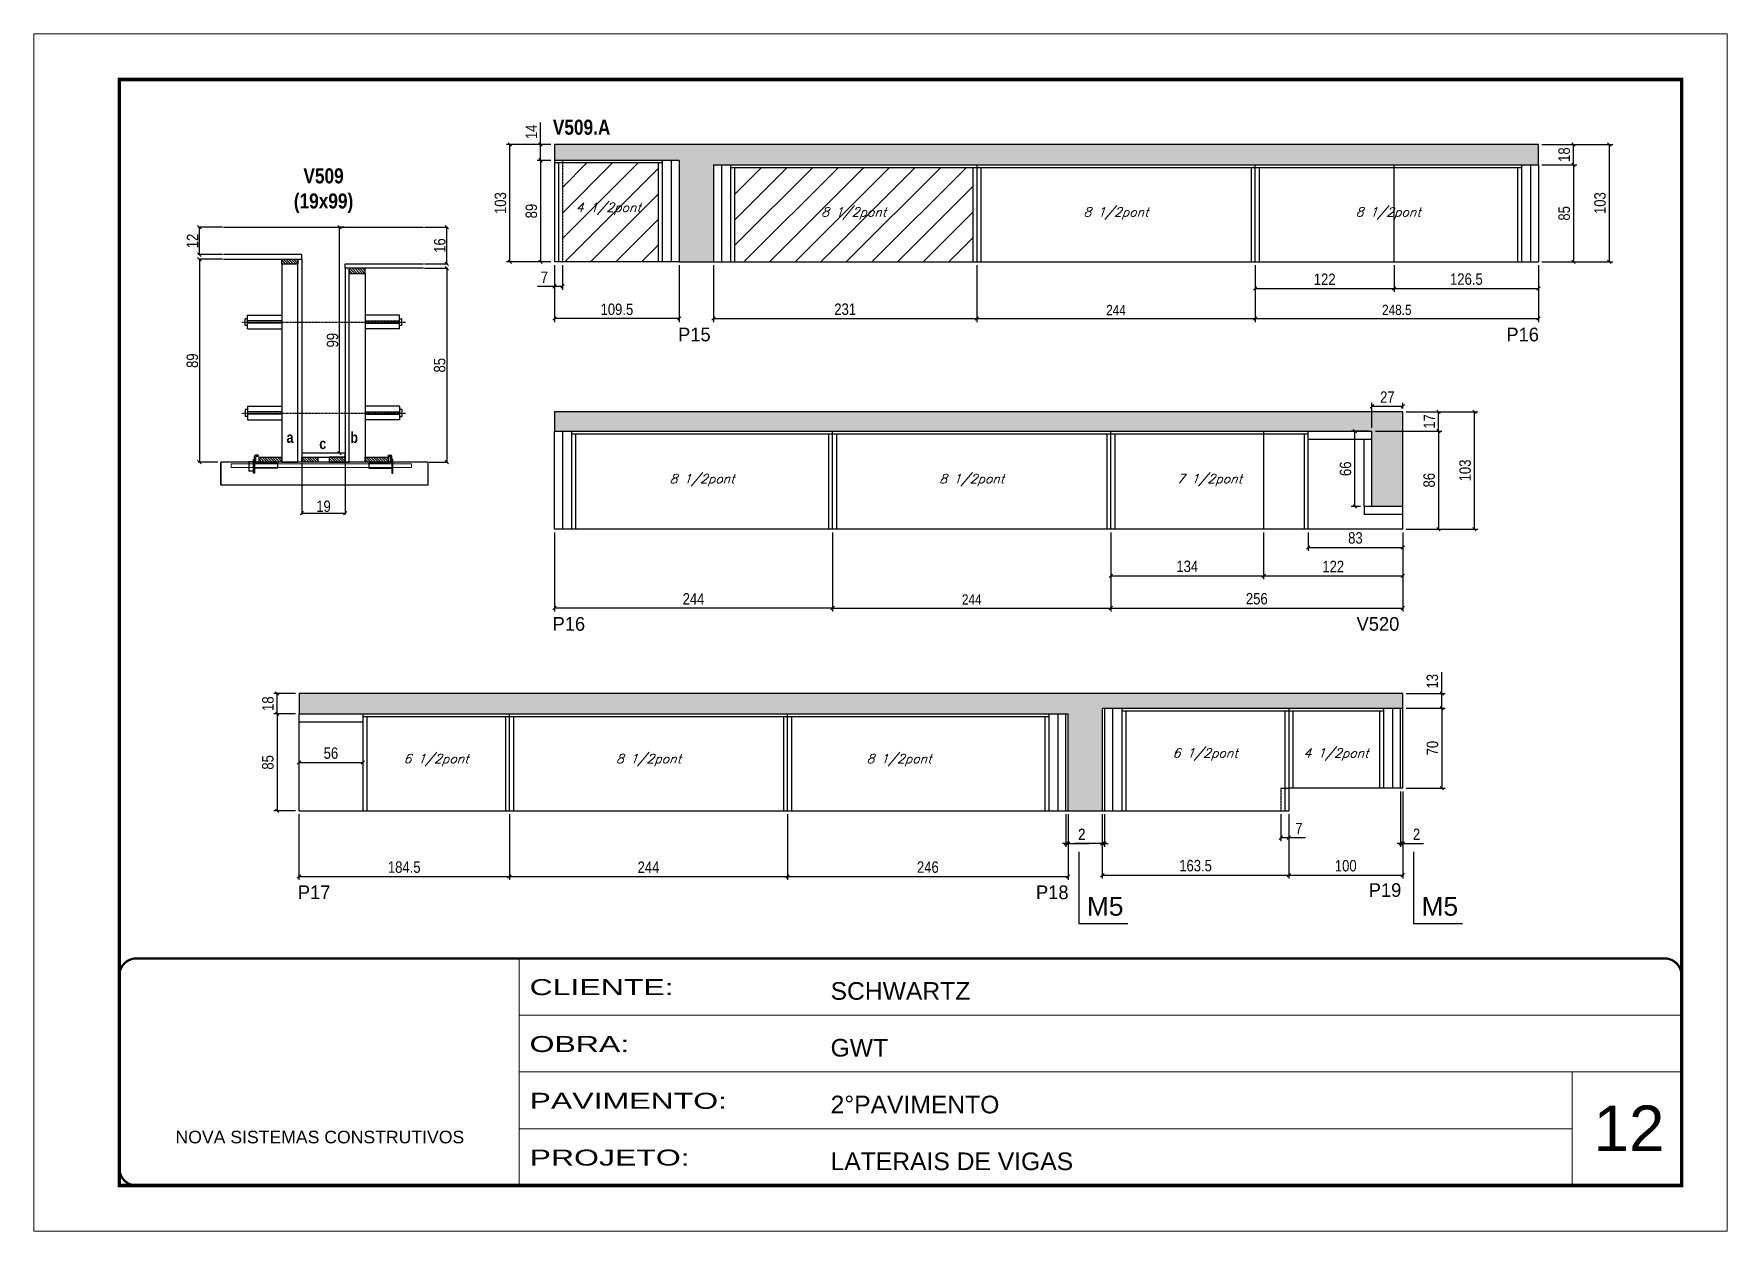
# Model space of a CAD drawing. Extents: x 13154 to 22413, y 1253 to 30260.
# Drawn here: x 17923 to 19408, y 26522 to 27572 of the extents above; entities that cross this region are included whole.
import ezdxf

# ---------------------------------------------------------------- set-up
doc = ezdxf.new("R2010")
doc.units = 0
for name, pattern in [('CONTINUO', [0]), ('DASHED', [0.75, 0.5, -0.25]), ('HIDDEN', [0.375, 0.25, -0.125])]:
    doc.linetypes.add(name, pattern=pattern)
for name, color, linetype in [('5', 5, 'Continuous'), ('barrote', 251, 'Continuous'), ('COTA', 241, 'Continuous'), ('detalhes', 4, 'Continuous'), ('NOMENCLATURA', 7, 'Continuous'), ('Painéis', 200, 'Continuous'), ('presilha', 1, 'Continuous'), ('SARR_2.2x10', 60, 'Continuous'), ('SARR_2.2x7', 40, 'Continuous'), ('SARR_3.5x7', 81, 'Continuous'), ('TENSOR', 3, 'Continuous'), ('texto', 7, 'Continuous')]:
    doc.layers.add(name, color=color, linetype=linetype)
for name, color, linetype, lineweight in [('CARIMBO', 255, 'Continuous', 9), ('CONCRETO', 251, 'Continuous', 25), ('Folhas', 255, 'Continuous', 9), ('Hachura', 251, 'Continuous', 9), ('SARRAFO DE PRESSAO', 251, 'DASHED', 9), ('SCO-___-LAJ', 2, 'Continuous', 0)]:
    doc.layers.add(name, color=color, linetype=linetype, lineweight=lineweight)
doc.styles.add('ARIAL', font='arial.ttf')
doc.styles.add('COTA TECNICA', font='techl___.ttf', dxfattribs={"height": 10})
doc.styles.add('COTA TECNICA 2X', font='techl___.ttf', dxfattribs={"height": 10})
doc.styles.add('COTA TECNICA-50', font='techl___.ttf', dxfattribs={"height": 9})
doc.styles.add('Romans', font='romans.shx')
doc.styles.add('ROMAS860', font='ROMAS860.SHX')
doc.styles.get("Standard").update_dxf_attribs({"font": 'arial.ttf'})
doc.styles.add('TECNICA', font='techb___.ttf', dxfattribs={"height": 10})
doc.styles.add('Tecnologia', font='')
doc.styles.get('Tecnologia').set_extended_font_data('Forgotten Futurist')
doc.dimstyles.new('COTA PAINEL-50', dxfattribs={"dimtxt": 9, "dimasz": 3, "dimexe": 3, "dimexo": 3, "dimgap": 3, "dimtad": 1, "dimdec": 1, "dimzin": 12, "dimdsep": 46, "dimtxsty": 'COTA TECNICA-50', "dimblk1": 'OBLIQUE', "dimblk2": 'OBLIQUE', "dimsah": 1, "dimcen": 0.9, "dimclrd": 4, "dimclre": 4, "dimclrt": 240, "dimadec": 1, "dimazin": 3, "dimtfac": 1, "dimtdec": 1, "dimtmove": 0, "dimatfit": 3, "dimfxl": 1, "dimtolj": 1, "dimtzin": 12, "dimarcsym": 0})
doc.dimstyles.new('PAINEL', dxfattribs={"dimtxt": 10, "dimasz": 3, "dimexe": 3, "dimexo": 3, "dimgap": 3, "dimtad": 1, "dimdec": 1, "dimzin": 12, "dimdsep": 46, "dimtxsty": 'COTA TECNICA', "dimblk1": 'OBLIQUE', "dimblk2": 'OBLIQUE', "dimsah": 1, "dimcen": 0.9, "dimclrd": 4, "dimclre": 4, "dimclrt": 240, "dimadec": 1, "dimazin": 3, "dimtfac": 1, "dimtdec": 1, "dimtmove": 0, "dimatfit": 3, "dimfxl": 1, "dimtolj": 1, "dimtzin": 12, "dimarcsym": 0})
doc.dimstyles.new('SECAO', dxfattribs={"dimscale": 0.333333, "dimtxt": 5, "dimasz": 9, "dimexe": 3, "dimexo": 3, "dimgap": 3, "dimtad": 1, "dimdec": 1, "dimlfac": 0.5, "dimzin": 12, "dimdsep": 46, "dimtxsty": 'COTA TECNICA 2X', "dimblk1": 'OBLIQUE', "dimblk2": 'OBLIQUE', "dimsah": 1, "dimcen": 0.9, "dimclrd": 4, "dimclre": 4, "dimclrt": 240, "dimadec": 1, "dimazin": 3, "dimtfac": 1, "dimtdec": 1, "dimtmove": 0, "dimatfit": 3, "dimfxl": 1, "dimtolj": 1, "dimtzin": 12, "dimarcsym": 0})

msp = doc.modelspace()

# ---------------------------------------------------------------- texts
at = {"layer": '5', "linetype": 'Continuous', "style": 'ROMAS860'}
for s, p in [('P15', (18487.88, 27302.35)), ('P16', (19214.27, 27302.35)), ('P16', (18377.79, 27048.58)), ('V520', (19082.9, 27048.58)), ('P17', (18154.38, 26813.2)), ('P18', (18801.74, 26813.2)), ('P19', (19093.57, 26815.13))]:
    msp.add_text(s, height=12, rotation=359.99996, dxfattribs=at).set_placement(p)
at = {"layer": 'CARIMBO', "style": 'ARIAL'}
msp.add_text('12', height=40, dxfattribs=at).set_placement((19290.74, 26592.17))
at = {"layer": 'detalhes', "style": 'TECNICA'}
for s, p in [('a', (18144.46, 27213.3)), ('b', (18200.43, 27213.29)), ('c', (18173.18, 27207.88))]:
    msp.add_text(s, height=9.6, dxfattribs=at).set_placement(p)
at = {"layer": 'NOMENCLATURA', "style": 'TECNICA'}
msp.add_text('V509.A', height=13.2, dxfattribs=at).set_placement((18378.04, 27483.57))
at = {"layer": 'NOMENCLATURA', "linetype": 'Continuous'}
for p in [(18846.41, 26798.63), (19139.91, 26798.63)]:
    msp.add_text('M5', height=16.5, dxfattribs=at).set_placement(p)
at = {"layer": 'NOMENCLATURA', "insert": (18176.93, 27454.1), "char_height": 13.2, "attachment_point": 2, "style": 'TECNICA'}
msp.add_mtext_dynamic_manual_height_columns('V509\\P(19x99)', width=300.2766, gutter_width=1, heights=[0], dxfattribs=at)
at = {"layer": 'texto', "color": 2, "char_height": 8, "attachment_point": 5, "style": 'Romans'}
for s, insert in [('{\\Q19;\\C256;4 1/2pont}', (18426.67, 27418.55)), ('{\\Q19;\\C256;8 1/2pont}', (18641.92, 27414.55)), ('{\\Q19;\\C256;8 1/2pont}', (18871.92, 27414.55)), ('{\\Q19;\\C256;8 1/2pont}', (19110.67, 27414.55)), ('{\\Q19;\\C256;8 1/2pont}', (18508.92, 27180.55)), ('{\\Q19;\\C256;8 1/2pont}', (18745.42, 27180.55)), ('{\\Q19;\\C256;7 1/2pont}', (18953.92, 27180.55)), ('{\\Q19;\\C256;6 1/2pont}', (18275.67, 26935.09)), ('{\\Q19;\\C256;8 1/2pont}', (18461.92, 26935.09)), ('{\\Q19;\\C256;8 1/2pont}', (18681.67, 26935.09)), ('{\\Q19;\\C256;6 1/2pont}', (18950.17, 26940.09)), ('{\\Q19;\\C256;4 1/2pont}', (19064.92, 26940.09))]:
    msp.add_mtext(s, dxfattribs=dict(at, insert=insert))

# ---------------------------------------------------------------- blocks, each defined once
blk = doc.blocks.new('9999999999')
at = {"color": 30, "linetype": 'CONTINUO'}
for p, q in [((98564.6, 34230.2), (98564.6, 34429.4)), ((98564.6, 34379.6), (99584, 34379.6)), ((98564.6, 34329.8), (99488, 34329.8)), ((99584, 34329.8), (99488, 34329.8)), ((99488, 34329.8), (99488, 34230.2)), ((98564.6, 34280), (99488, 34280))]:
    blk.add_line(p, q, dxfattribs=at)
at = {"color": 30, "linetype": 'CONTINUO', "const_width": 2}
blk.add_lwpolyline([(99584, 34230.2), (99584, 34414.4, 0.414214), (99569, 34429.4), (98229, 34429.4, 0.414214), (98214, 34414.4), (98214, 34245.2, 0.414214), (98229, 34230.2), (99584, 34230.2)], format="xyb", dxfattribs=at)
at = {"layer": 'Folhas'}
blk.add_lwpolyline([(98139, 34190.2), (99624, 34190.2), (99624, 35240.2), (98139, 35240.2)], close=True, dxfattribs=at)
at = {"layer": 'Folhas', "color": 30, "const_width": 3}
blk.add_lwpolyline([(98214, 34230.2), (99584, 34230.2), (99584, 35200.2), (98214, 35200.2)], close=True, dxfattribs=at)
at = {"color": 7, "linetype": 'Continuous', "ltscale": 5, "style": 'ARIAL'}
for s, height, p in [('SCHWARTZ', 15.48, (98837.7, 34393.1)), ('GWT', 15.48, (98837.7, 34343.3)), ('2°PAVIMENTO', 15.483, (98837.7, 34293.5)), ('NOVA SISTEMAS CONSTRUTIVOS', 11.059, (98263.2, 34267.2)), ('LATERAIS DE VIGAS', 15.483, (98837.7, 34243.7))]:
    blk.add_text(s, height=height, dxfattribs=at).set_placement(p)
at = {"layer": 'Folhas', "color": 7, "style": 'Tecnologia', "width": 1.5}
for s, p in [('CLIENTE:', (98573.7, 34397.2)), ('OBRA:', (98573.7, 34347.3)), ('PAVIMENTO:', (98573.7, 34297.5)), ('PROJETO:', (98573.7, 34247.7))]:
    blk.add_text(s, height=14, dxfattribs=at).set_placement(p)
blk = doc.blocks.new('_Oblique')
at = {"color": 0, "linetype": 'ByBlock', "lineweight": -2}
blk.add_line((-0.5, -0.5), (0.5, 0.5), dxfattribs=at)
blk = doc.blocks.new('*D202')
at = {"layer": 'COTA', "color": 4, "linetype": 'ByBlock', "lineweight": -2, "transparency": 16777216}
for p, q in [((18379.4, 27369.1), (18379.4, 27319.3)), ((18488.9, 27369.1), (18488.9, 27319.3)), ((18488.9, 27322.3), (18379.4, 27322.3))]:
    blk.add_line(p, q, dxfattribs=at)
at = {"layer": 'Defpoints', "color": 0, "linetype": 'ByBlock', "transparency": 16777216}
for p in [(18379.4, 27372.1), (18488.9, 27372.1), (18379.4, 27322.3)]:
    blk.add_point(p, dxfattribs=at)
at = {"layer": 'COTA', "color": 4, "linetype": 'ByBlock', "lineweight": -2, "transparency": 16777216, "xscale": 3, "yscale": 3, "zscale": 3, "rotation": 180}
blk.add_blockref('_Oblique', (18379.4, 27322.3), dxfattribs=at)
at = {"layer": 'COTA', "color": 4, "linetype": 'ByBlock', "lineweight": -2, "transparency": 16777216, "xscale": 3, "yscale": 3, "zscale": 3}
blk.add_blockref('_Oblique', (18488.9, 27322.3), dxfattribs=at)
at = {"layer": 'COTA', "color": 240, "linetype": 'ByBlock', "transparency": 16777216, "insert": (18434.2, 27330.4), "char_height": 10, "attachment_point": 5, "style": 'COTA TECNICA'}
blk.add_mtext('\\A1;109.5', dxfattribs=at)
blk = doc.blocks.new('*D203')
at = {"layer": 'COTA', "color": 4, "lineweight": -2, "transparency": 16777216}
for p, q in [((18376.4, 27461.1), (18364.3, 27461.1)), ((18367.3, 27461.1), (18367.3, 27372.1)), ((18376.4, 27372.1), (18364.3, 27372.1))]:
    blk.add_line(p, q, dxfattribs=at)
at = {"layer": 'Defpoints', "color": 0, "transparency": 16777216}
for p in [(18379.4, 27461.1), (18367.3, 27372.1), (18379.4, 27372.1)]:
    blk.add_point(p, dxfattribs=at)
at = {"layer": 'COTA', "color": 4, "lineweight": -2, "transparency": 16777216, "xscale": 3, "yscale": 3, "zscale": 3}
for p, rotation in [((18367.3, 27461.1), 90), ((18367.3, 27372.1), 270)]:
    blk.add_blockref('_Oblique', p, dxfattribs=dict(at, rotation=rotation))
at = {"layer": 'COTA', "color": 240, "transparency": 16777216, "insert": (18359.2, 27416.6), "char_height": 10, "attachment_point": 5, "rotation": 90, "style": 'COTA TECNICA'}
blk.add_mtext('\\A1;89', dxfattribs=at)
blk = doc.blocks.new('*D204')
at = {"layer": 'COTA', "color": 4, "lineweight": -2, "transparency": 16777216}
for p, q in [((18367.3, 27475.1), (18367.3, 27494.2)), ((18376.4, 27475.1), (18364.3, 27475.1)), ((18367.3, 27461.1), (18367.3, 27475.1)), ((18376.4, 27461.1), (18364.3, 27461.1))]:
    blk.add_line(p, q, dxfattribs=at)
at = {"layer": 'Defpoints', "color": 0, "transparency": 16777216}
for p in [(18367.3, 27475.1), (18379.4, 27475.1), (18379.4, 27461.1)]:
    blk.add_point(p, dxfattribs=at)
at = {"layer": 'COTA', "color": 4, "lineweight": -2, "transparency": 16777216, "xscale": 3, "yscale": 3, "zscale": 3}
for p, rotation in [((18367.3, 27475.1), 90), ((18367.3, 27461.1), 270)]:
    blk.add_blockref('_Oblique', p, dxfattribs=dict(at, rotation=rotation))
at = {"layer": 'COTA', "color": 240, "transparency": 16777216, "insert": (18359.2, 27486.1), "char_height": 10, "attachment_point": 5, "rotation": 90, "style": 'COTA TECNICA'}
blk.add_mtext('\\A1;14', dxfattribs=at)
blk = doc.blocks.new('*D205')
at = {"layer": 'COTA', "color": 4, "lineweight": -2, "transparency": 16777216}
for p, q in [((18376.4, 27475.1), (18337.3, 27475.1)), ((18340.3, 27372.1), (18340.3, 27475.1)), ((18376.4, 27372.1), (18337.3, 27372.1))]:
    blk.add_line(p, q, dxfattribs=at)
at = {"layer": 'Defpoints', "color": 0, "transparency": 16777216}
for p in [(18340.3, 27475.1), (18379.4, 27475.1), (18379.4, 27372.1)]:
    blk.add_point(p, dxfattribs=at)
at = {"layer": 'COTA', "color": 4, "lineweight": -2, "transparency": 16777216, "xscale": 3, "yscale": 3, "zscale": 3}
for p, rotation in [((18340.3, 27475.1), 90), ((18340.3, 27372.1), 270)]:
    blk.add_blockref('_Oblique', p, dxfattribs=dict(at, rotation=rotation))
at = {"layer": 'COTA', "color": 240, "transparency": 16777216, "insert": (18332.1, 27423.6), "char_height": 10, "attachment_point": 5, "rotation": 90, "style": 'COTA TECNICA'}
blk.add_mtext('\\A1;103', dxfattribs=at)
blk = doc.blocks.new('*D206')
at = {"layer": 'COTA', "color": 4, "lineweight": -2, "transparency": 16777216}
for p, q in [((18379.4, 27369.1), (18379.4, 27347.6)), ((18386.4, 27369.1), (18386.4, 27347.6)), ((18379.4, 27350.6), (18364.7, 27350.6)), ((18386.4, 27350.6), (18379.4, 27350.6))]:
    blk.add_line(p, q, dxfattribs=at)
at = {"layer": 'Defpoints', "color": 0, "transparency": 16777216}
for p in [(18379.4, 27372.1), (18386.4, 27372.1), (18379.4, 27350.6)]:
    blk.add_point(p, dxfattribs=at)
at = {"layer": 'COTA', "color": 4, "lineweight": -2, "transparency": 16777216, "xscale": 3, "yscale": 3, "zscale": 3, "rotation": 180}
blk.add_blockref('_Oblique', (18379.4, 27350.6), dxfattribs=at)
at = {"layer": 'COTA', "color": 4, "lineweight": -2, "transparency": 16777216, "xscale": 3, "yscale": 3, "zscale": 3}
blk.add_blockref('_Oblique', (18386.4, 27350.6), dxfattribs=at)
at = {"layer": 'COTA', "color": 240, "transparency": 16777216, "insert": (18370.6, 27358.6), "char_height": 10, "attachment_point": 5, "style": 'COTA TECNICA'}
blk.add_mtext('\\A1;7', dxfattribs=at)
blk = doc.blocks.new('*D200')
at = {"layer": 'COTA', "color": 4, "linetype": 'ByBlock', "lineweight": -2, "transparency": 16777216}
for p, q in [((18749.9, 27369.1), (18749.9, 27319.3)), ((18993.9, 27369.1), (18993.9, 27319.3)), ((18749.9, 27322.3), (18993.9, 27322.3))]:
    blk.add_line(p, q, dxfattribs=at)
at = {"layer": 'Defpoints', "color": 0, "linetype": 'ByBlock', "transparency": 16777216}
for p in [(18749.9, 27372.1), (18993.9, 27372.1), (18993.9, 27322.3)]:
    blk.add_point(p, dxfattribs=at)
at = {"layer": 'COTA', "color": 4, "linetype": 'ByBlock', "lineweight": -2, "transparency": 16777216, "xscale": 3, "yscale": 3, "zscale": 3, "rotation": 180}
blk.add_blockref('_Oblique', (18749.9, 27322.3), dxfattribs=at)
at = {"layer": 'COTA', "color": 4, "linetype": 'ByBlock', "lineweight": -2, "transparency": 16777216, "xscale": 3, "yscale": 3, "zscale": 3}
blk.add_blockref('_Oblique', (18993.9, 27322.3), dxfattribs=at)
at = {"layer": 'COTA', "color": 240, "linetype": 'ByBlock', "transparency": 16777216, "insert": (18871.9, 27329.8), "char_height": 9, "attachment_point": 5, "style": 'COTA TECNICA-50'}
blk.add_mtext('\\A1;244', dxfattribs=at)
blk = doc.blocks.new('*D201')
at = {"layer": 'COTA', "color": 4, "linetype": 'ByBlock', "lineweight": -2, "transparency": 16777216}
for p, q in [((18993.9, 27369.1), (18993.9, 27319.3)), ((19242.4, 27369.1), (19242.4, 27319.3)), ((18993.9, 27322.3), (19242.4, 27322.3))]:
    blk.add_line(p, q, dxfattribs=at)
at = {"layer": 'Defpoints', "color": 0, "linetype": 'ByBlock', "transparency": 16777216}
for p in [(18993.9, 27372.1), (19242.4, 27372.1), (19242.4, 27322.3)]:
    blk.add_point(p, dxfattribs=at)
at = {"layer": 'COTA', "color": 4, "linetype": 'ByBlock', "lineweight": -2, "transparency": 16777216, "xscale": 3, "yscale": 3, "zscale": 3, "rotation": 180}
blk.add_blockref('_Oblique', (18993.9, 27322.3), dxfattribs=at)
at = {"layer": 'COTA', "color": 4, "linetype": 'ByBlock', "lineweight": -2, "transparency": 16777216, "xscale": 3, "yscale": 3, "zscale": 3}
blk.add_blockref('_Oblique', (19242.4, 27322.3), dxfattribs=at)
at = {"layer": 'COTA', "color": 240, "linetype": 'ByBlock', "transparency": 16777216, "insert": (19118.2, 27329.9), "char_height": 9, "attachment_point": 5, "style": 'COTA TECNICA-50'}
blk.add_mtext('\\A1;248.5', dxfattribs=at)
blk = doc.blocks.new('*D207')
at = {"layer": 'COTA', "color": 4, "linetype": 'ByBlock', "lineweight": -2, "transparency": 16777216}
for p, q in [((19245.4, 27457.1), (19276.1, 27457.1)), ((19273.1, 27457.1), (19273.1, 27372.1)), ((19245.4, 27372.1), (19276.1, 27372.1))]:
    blk.add_line(p, q, dxfattribs=at)
at = {"layer": 'Defpoints', "color": 0, "linetype": 'ByBlock', "transparency": 16777216}
for p in [(19242.4, 27457.1), (19242.4, 27372.1), (19273.1, 27372.1)]:
    blk.add_point(p, dxfattribs=at)
at = {"layer": 'COTA', "color": 4, "linetype": 'ByBlock', "lineweight": -2, "transparency": 16777216, "xscale": 3, "yscale": 3, "zscale": 3}
for p, rotation in [((19273.1, 27457.1), 90), ((19273.1, 27372.1), 270)]:
    blk.add_blockref('_Oblique', p, dxfattribs=dict(at, rotation=rotation))
at = {"layer": 'COTA', "color": 240, "linetype": 'ByBlock', "transparency": 16777216, "insert": (19265, 27414.6), "char_height": 10, "attachment_point": 5, "rotation": 90, "style": 'COTA TECNICA'}
blk.add_mtext('\\A1;85', dxfattribs=at)
blk = doc.blocks.new('*D208')
at = {"layer": 'COTA', "color": 4, "lineweight": -2, "transparency": 16777216}
for p, q in [((19245.4, 27475.1), (19276.1, 27475.1)), ((19273.1, 27457.1), (19273.1, 27475.1)), ((19245.4, 27457.1), (19276.1, 27457.1))]:
    blk.add_line(p, q, dxfattribs=at)
at = {"layer": 'Defpoints', "color": 0, "transparency": 16777216}
for p in [(19242.4, 27475.1), (19273.1, 27475.1), (19242.4, 27457.1)]:
    blk.add_point(p, dxfattribs=at)
at = {"layer": 'COTA', "color": 4, "lineweight": -2, "transparency": 16777216, "xscale": 3, "yscale": 3, "zscale": 3}
for p, rotation in [((19273.1, 27475.1), 90), ((19273.1, 27457.1), 270)]:
    blk.add_blockref('_Oblique', p, dxfattribs=dict(at, rotation=rotation))
at = {"layer": 'COTA', "color": 240, "transparency": 16777216, "insert": (19265, 27466.1), "char_height": 10, "attachment_point": 5, "rotation": 90, "style": 'COTA TECNICA'}
blk.add_mtext('\\A1;18', dxfattribs=at)
blk = doc.blocks.new('*D209')
at = {"layer": 'COTA', "color": 4, "lineweight": -2, "transparency": 16777216}
for p, q in [((19245.4, 27475.1), (19307.6, 27475.1)), ((19304.6, 27372.1), (19304.6, 27475.1)), ((19245.4, 27372.1), (19307.6, 27372.1))]:
    blk.add_line(p, q, dxfattribs=at)
at = {"layer": 'Defpoints', "color": 0, "transparency": 16777216}
for p in [(19242.4, 27475.1), (19304.6, 27475.1), (19242.4, 27372.1)]:
    blk.add_point(p, dxfattribs=at)
at = {"layer": 'COTA', "color": 4, "lineweight": -2, "transparency": 16777216, "xscale": 3, "yscale": 3, "zscale": 3}
for p, rotation in [((19304.6, 27475.1), 90), ((19304.6, 27372.1), 270)]:
    blk.add_blockref('_Oblique', p, dxfattribs=dict(at, rotation=rotation))
at = {"layer": 'COTA', "color": 240, "transparency": 16777216, "insert": (19296.4, 27423.6), "char_height": 10, "attachment_point": 5, "rotation": 90, "style": 'COTA TECNICA'}
blk.add_mtext('\\A1;103', dxfattribs=at)
blk = doc.blocks.new('*D210')
at = {"layer": 'COTA', "color": 4, "lineweight": -2, "transparency": 16777216}
for p, q in [((18518.9, 27369.1), (18518.9, 27319.3)), ((18749.9, 27369.1), (18749.9, 27319.3)), ((18518.9, 27322.3), (18749.9, 27322.3))]:
    blk.add_line(p, q, dxfattribs=at)
at = {"layer": 'Defpoints', "color": 0, "transparency": 16777216}
for p in [(18518.9, 27372.1), (18749.9, 27372.1), (18749.9, 27322.3)]:
    blk.add_point(p, dxfattribs=at)
at = {"layer": 'COTA', "color": 4, "lineweight": -2, "transparency": 16777216, "xscale": 3, "yscale": 3, "zscale": 3, "rotation": 180}
blk.add_blockref('_Oblique', (18518.9, 27322.3), dxfattribs=at)
at = {"layer": 'COTA', "color": 4, "lineweight": -2, "transparency": 16777216, "xscale": 3, "yscale": 3, "zscale": 3}
blk.add_blockref('_Oblique', (18749.9, 27322.3), dxfattribs=at)
at = {"layer": 'COTA', "color": 240, "transparency": 16777216, "insert": (18634.4, 27330.5), "char_height": 10, "attachment_point": 5, "style": 'COTA TECNICA'}
blk.add_mtext('\\A1;231', dxfattribs=at)
blk = doc.blocks.new('PRESILHA METÁLICA 1')
at = {"layer": 'presilha'}
for p, q in [((0, 13), (6, 13)), ((0, 13), (0, 0)), ((6, 0), (0, 0)), ((6, 15.5), (7.5, 15.5)), ((6, -2.5), (6, 15.5)), ((6, 13), (6, 0)), ((7.5, 10.6), (7.5, 19.9)), ((7.5, 15.5), (7.5, -2.5)), ((37.5, 4.1), (7.5, 4.1)), ((12, 21), (8.6, 21)), ((9, 11.6), (9, 18.9)), ((12, 19.5), (9.6, 19.5)), ((37.5, 11), (9.6, 11)), ((12, 21), (12, 19.5)), ((37.5, 11), (37.5, 4.1)), ((7.5, -2.5), (6, -2.5))]:
    blk.add_line(p, q, dxfattribs=at)
for centre, radius, start, end in [((8.6, 19.9), 1.14, 90, 180), ((9.6, 18.9), 0.57, 90, 180), ((9.6, 11.6), 0.57, 180, 270)]:
    blk.add_arc(centre, radius, start, end, dxfattribs=at)
blk = doc.blocks.new('PRESILHA METÁLICA 2')
at = {"layer": 'presilha'}
for p, q in [((-5.2, 23.5), (-5.2, 22)), ((-5.2, 23.5), (-1.9, 23.5)), ((-0.8, 14.6), (-0.8, 22.4)), ((-30.8, 13.5), (-30.8, 6.6)), ((-30.8, 13.5), (-2.8, 13.5)), ((-30.8, 6.6), (-0.8, 6.6)), ((-5.2, 22), (-2.8, 22)), ((-2.2, 14.1), (-2.2, 21.4)), ((0.8, 18), (-0.8, 18)), ((-0.8, 18), (-0.8, 0)), ((-0.8, 0), (0.8, 0)), ((0.8, 0), (0.8, 18))]:
    blk.add_line(p, q, dxfattribs=at)
for centre, radius, start, end in [((-1.9, 22.4), 1.14, 0, 90), ((-2.8, 21.4), 0.57, 0, 90), ((-2.8, 14.1), 0.57, 270, 0)]:
    blk.add_arc(centre, radius, start, end, dxfattribs=at)
blk = doc.blocks.new('*D211')
at = {"layer": 'COTA', "color": 4, "lineweight": -2, "transparency": 16777216}
for p, q in [((18265.6, 27366.4), (18286, 27366.4)), ((18285, 27366.4), (18285, 27196.4)), ((18269.7, 27196.4), (18286, 27196.4))]:
    blk.add_line(p, q, dxfattribs=at)
at = {"layer": 'Defpoints', "color": 0, "transparency": 16777216}
for p in [(18264.6, 27366.4), (18268.7, 27196.4), (18285, 27196.4)]:
    blk.add_point(p, dxfattribs=at)
at = {"layer": 'COTA', "color": 4, "lineweight": -2, "transparency": 16777216, "xscale": 3, "yscale": 3, "zscale": 3}
for p, rotation in [((18285, 27366.4), 90), ((18285, 27196.4), 270)]:
    blk.add_blockref('_Oblique', p, dxfattribs=dict(at, rotation=rotation))
at = {"layer": 'COTA', "color": 240, "transparency": 16777216, "insert": (18278.8, 27281.4), "char_height": 10, "attachment_point": 5, "rotation": 90, "style": 'COTA TECNICA 2X'}
blk.add_mtext('\\A1;85', dxfattribs=at)
blk = doc.blocks.new('*D212')
at = {"layer": 'COTA', "color": 4, "lineweight": -2, "transparency": 16777216}
for p, q in [((18265.6, 27402.4), (18286, 27402.4)), ((18285, 27370.4), (18285, 27402.4)), ((18265.6, 27370.4), (18286, 27370.4))]:
    blk.add_line(p, q, dxfattribs=at)
at = {"layer": 'Defpoints', "color": 0, "transparency": 16777216}
for p in [(18264.6, 27402.4), (18285, 27402.4), (18264.6, 27370.4)]:
    blk.add_point(p, dxfattribs=at)
at = {"layer": 'COTA', "color": 4, "lineweight": -2, "transparency": 16777216, "xscale": 3, "yscale": 3, "zscale": 3}
for p, rotation in [((18285, 27402.4), 90), ((18285, 27370.4), 270)]:
    blk.add_blockref('_Oblique', p, dxfattribs=dict(at, rotation=rotation))
at = {"layer": 'COTA', "color": 240, "transparency": 16777216, "insert": (18278.9, 27386.4), "char_height": 10, "attachment_point": 5, "rotation": 90, "style": 'COTA TECNICA 2X'}
blk.add_mtext('\\A1;16', dxfattribs=at)
blk = doc.blocks.new('*D213')
at = {"layer": 'COTA', "color": 4, "lineweight": -2, "transparency": 16777216}
for p, q in [((18088.2, 27374.4), (18067, 27374.4)), ((18068, 27374.4), (18068, 27196.4)), ((18084.1, 27196.4), (18067, 27196.4))]:
    blk.add_line(p, q, dxfattribs=at)
at = {"layer": 'Defpoints', "color": 0, "transparency": 16777216}
for p in [(18089.2, 27374.4), (18068, 27196.4), (18085.1, 27196.4)]:
    blk.add_point(p, dxfattribs=at)
at = {"layer": 'COTA', "color": 4, "lineweight": -2, "transparency": 16777216, "xscale": 3, "yscale": 3, "zscale": 3}
for p, rotation in [((18068, 27374.4), 90), ((18068, 27196.4), 270)]:
    blk.add_blockref('_Oblique', p, dxfattribs=dict(at, rotation=rotation))
at = {"layer": 'COTA', "color": 240, "transparency": 16777216, "insert": (18061.9, 27285.4), "char_height": 10, "attachment_point": 5, "rotation": 90, "style": 'COTA TECNICA 2X'}
blk.add_mtext('\\A1;89', dxfattribs=at)
blk = doc.blocks.new('*D214')
at = {"layer": 'COTA', "color": 4, "lineweight": -2, "transparency": 16777216}
for p, q in [((18194.9, 27402.4), (18189.9, 27402.4)), ((18190.9, 27204.4), (18190.9, 27402.4)), ((18194.9, 27204.4), (18189.9, 27204.4))]:
    blk.add_line(p, q, dxfattribs=at)
at = {"layer": 'Defpoints', "color": 0, "transparency": 16777216}
for p in [(18190.9, 27402.4), (18195.9, 27402.4), (18195.9, 27204.4)]:
    blk.add_point(p, dxfattribs=at)
at = {"layer": 'COTA', "color": 4, "lineweight": -2, "transparency": 16777216, "xscale": 3, "yscale": 3, "zscale": 3}
for p, rotation in [((18190.9, 27402.4), 90), ((18190.9, 27204.4), 270)]:
    blk.add_blockref('_Oblique', p, dxfattribs=dict(at, rotation=rotation))
at = {"layer": 'COTA', "color": 240, "transparency": 16777216, "insert": (18184.8, 27303.4), "char_height": 10, "attachment_point": 5, "rotation": 90, "style": 'COTA TECNICA 2X'}
blk.add_mtext('\\A1;99', dxfattribs=at)
blk = doc.blocks.new('*D215')
at = {"layer": 'COTA', "color": 4, "lineweight": -2, "transparency": 16777216}
for p, q in [((18088.2, 27402.4), (18067, 27402.4)), ((18068, 27378.4), (18068, 27402.4)), ((18088.2, 27378.4), (18067, 27378.4))]:
    blk.add_line(p, q, dxfattribs=at)
at = {"layer": 'Defpoints', "color": 0, "transparency": 16777216}
for p in [(18068, 27402.4), (18089.2, 27402.4), (18089.2, 27378.4)]:
    blk.add_point(p, dxfattribs=at)
at = {"layer": 'COTA', "color": 4, "lineweight": -2, "transparency": 16777216, "xscale": 3, "yscale": 3, "zscale": 3}
for p, rotation in [((18068, 27402.4), 90), ((18068, 27378.4), 270)]:
    blk.add_blockref('_Oblique', p, dxfattribs=dict(at, rotation=rotation))
at = {"layer": 'COTA', "color": 240, "transparency": 16777216, "insert": (18062, 27390.4), "char_height": 10, "attachment_point": 5, "rotation": 90, "style": 'COTA TECNICA 2X'}
blk.add_mtext('\\A1;12', dxfattribs=at)
blk = doc.blocks.new('*D216')
at = {"layer": 'COTA', "color": 4, "lineweight": -2, "transparency": 16777216}
for p, q in [((18157.9, 27195.4), (18157.9, 27150.6)), ((18195.9, 27195.4), (18195.9, 27150.6)), ((18157.9, 27151.6), (18195.9, 27151.6))]:
    blk.add_line(p, q, dxfattribs=at)
at = {"layer": 'Defpoints', "color": 0, "transparency": 16777216}
for p in [(18157.9, 27196.4), (18195.9, 27196.4), (18195.9, 27151.6)]:
    blk.add_point(p, dxfattribs=at)
at = {"layer": 'COTA', "color": 4, "lineweight": -2, "transparency": 16777216, "xscale": 3, "yscale": 3, "zscale": 3, "rotation": 180}
blk.add_blockref('_Oblique', (18157.9, 27151.6), dxfattribs=at)
at = {"layer": 'COTA', "color": 4, "lineweight": -2, "transparency": 16777216, "xscale": 3, "yscale": 3, "zscale": 3}
blk.add_blockref('_Oblique', (18195.9, 27151.6), dxfattribs=at)
at = {"layer": 'COTA', "color": 240, "transparency": 16777216, "insert": (18176.9, 27157.7), "char_height": 10, "attachment_point": 5, "style": 'COTA TECNICA 2X'}
blk.add_mtext('\\A1;19', dxfattribs=at)
blk = doc.blocks.new('*D217')
at = {"layer": 'COTA', "color": 4, "lineweight": -2, "transparency": 16777216}
for p, q in [((18993.9, 27369.1), (18993.9, 27345.8)), ((19115.9, 27369.1), (19115.9, 27345.8)), ((18993.9, 27348.8), (19115.9, 27348.8))]:
    blk.add_line(p, q, dxfattribs=at)
at = {"layer": 'Defpoints', "color": 0, "transparency": 16777216}
for p in [(18993.9, 27372.1), (19115.9, 27372.1), (19115.9, 27348.8)]:
    blk.add_point(p, dxfattribs=at)
at = {"layer": 'COTA', "color": 4, "lineweight": -2, "transparency": 16777216, "xscale": 3, "yscale": 3, "zscale": 3, "rotation": 180}
blk.add_blockref('_Oblique', (18993.9, 27348.8), dxfattribs=at)
at = {"layer": 'COTA', "color": 4, "lineweight": -2, "transparency": 16777216, "xscale": 3, "yscale": 3, "zscale": 3}
blk.add_blockref('_Oblique', (19115.9, 27348.8), dxfattribs=at)
at = {"layer": 'COTA', "color": 240, "transparency": 16777216, "insert": (19054.9, 27356.8), "char_height": 10, "attachment_point": 5, "style": 'COTA TECNICA'}
blk.add_mtext('\\A1;122', dxfattribs=at)
blk = doc.blocks.new('*D218')
at = {"layer": 'COTA', "color": 4, "lineweight": -2, "transparency": 16777216}
for p, q in [((19115.9, 27369.1), (19115.9, 27345.8)), ((19242.4, 27369.1), (19242.4, 27345.8)), ((19115.9, 27348.8), (19242.4, 27348.8))]:
    blk.add_line(p, q, dxfattribs=at)
at = {"layer": 'Defpoints', "color": 0, "transparency": 16777216}
for p in [(19115.9, 27372.1), (19242.4, 27372.1), (19242.4, 27348.8)]:
    blk.add_point(p, dxfattribs=at)
at = {"layer": 'COTA', "color": 4, "lineweight": -2, "transparency": 16777216, "xscale": 3, "yscale": 3, "zscale": 3, "rotation": 180}
blk.add_blockref('_Oblique', (19115.9, 27348.8), dxfattribs=at)
at = {"layer": 'COTA', "color": 4, "lineweight": -2, "transparency": 16777216, "xscale": 3, "yscale": 3, "zscale": 3}
blk.add_blockref('_Oblique', (19242.4, 27348.8), dxfattribs=at)
at = {"layer": 'COTA', "color": 240, "transparency": 16777216, "insert": (19179.2, 27356.9), "char_height": 10, "attachment_point": 5, "style": 'COTA TECNICA'}
blk.add_mtext('\\A1;126.5', dxfattribs=at)
blk = doc.blocks.new('*D219')
at = {"layer": 'COTA', "color": 4, "linetype": 'ByBlock', "lineweight": -2, "transparency": 16777216}
for p, q in [((18623.4, 27134.6), (18623.4, 27065.5)), ((18867.4, 27134.6), (18867.4, 27065.5)), ((18623.4, 27068.5), (18867.4, 27068.5))]:
    blk.add_line(p, q, dxfattribs=at)
at = {"layer": 'Defpoints', "color": 0, "linetype": 'ByBlock', "transparency": 16777216}
for p in [(18623.4, 27137.6), (18867.4, 27137.6), (18867.4, 27068.5)]:
    blk.add_point(p, dxfattribs=at)
at = {"layer": 'COTA', "color": 4, "linetype": 'ByBlock', "lineweight": -2, "transparency": 16777216, "xscale": 3, "yscale": 3, "zscale": 3, "rotation": 180}
blk.add_blockref('_Oblique', (18623.4, 27068.5), dxfattribs=at)
at = {"layer": 'COTA', "color": 4, "linetype": 'ByBlock', "lineweight": -2, "transparency": 16777216, "xscale": 3, "yscale": 3, "zscale": 3}
blk.add_blockref('_Oblique', (18867.4, 27068.5), dxfattribs=at)
at = {"layer": 'COTA', "color": 240, "linetype": 'ByBlock', "transparency": 16777216, "insert": (18745.4, 27076), "char_height": 9, "attachment_point": 5, "style": 'COTA TECNICA-50'}
blk.add_mtext('\\A1;244', dxfattribs=at)
blk = doc.blocks.new('*D220')
at = {"layer": 'COTA', "color": 4, "linetype": 'ByBlock', "lineweight": -2, "transparency": 16777216}
for p, q in [((18379.4, 27134.6), (18379.4, 27065.5)), ((18623.4, 27134.6), (18623.4, 27065.5)), ((18623.4, 27068.5), (18379.4, 27068.5))]:
    blk.add_line(p, q, dxfattribs=at)
at = {"layer": 'Defpoints', "color": 0, "linetype": 'ByBlock', "transparency": 16777216}
for p in [(18379.4, 27137.6), (18623.4, 27137.6), (18379.4, 27068.5)]:
    blk.add_point(p, dxfattribs=at)
at = {"layer": 'COTA', "color": 4, "linetype": 'ByBlock', "lineweight": -2, "transparency": 16777216, "xscale": 3, "yscale": 3, "zscale": 3, "rotation": 180}
blk.add_blockref('_Oblique', (18379.4, 27068.5), dxfattribs=at)
at = {"layer": 'COTA', "color": 4, "linetype": 'ByBlock', "lineweight": -2, "transparency": 16777216, "xscale": 3, "yscale": 3, "zscale": 3}
blk.add_blockref('_Oblique', (18623.4, 27068.5), dxfattribs=at)
at = {"layer": 'COTA', "color": 240, "linetype": 'ByBlock', "transparency": 16777216, "insert": (18501.4, 27076.5), "char_height": 10, "attachment_point": 5, "style": 'COTA TECNICA'}
blk.add_mtext('\\A1;244', dxfattribs=at)
blk = doc.blocks.new('*D222')
at = {"layer": 'COTA', "color": 4, "linetype": 'ByBlock', "lineweight": -2, "transparency": 16777216}
for p, q in [((18867.4, 27134.6), (18867.4, 27065.5)), ((19123.4, 27134.6), (19123.4, 27065.5)), ((18867.4, 27068.5), (19123.4, 27068.5))]:
    blk.add_line(p, q, dxfattribs=at)
at = {"layer": 'Defpoints', "color": 0, "linetype": 'ByBlock', "transparency": 16777216}
for p in [(18867.4, 27137.6), (19123.4, 27137.6), (19123.4, 27068.5)]:
    blk.add_point(p, dxfattribs=at)
at = {"layer": 'COTA', "color": 4, "linetype": 'ByBlock', "lineweight": -2, "transparency": 16777216, "xscale": 3, "yscale": 3, "zscale": 3, "rotation": 180}
blk.add_blockref('_Oblique', (18867.4, 27068.5), dxfattribs=at)
at = {"layer": 'COTA', "color": 4, "linetype": 'ByBlock', "lineweight": -2, "transparency": 16777216, "xscale": 3, "yscale": 3, "zscale": 3}
blk.add_blockref('_Oblique', (19123.4, 27068.5), dxfattribs=at)
at = {"layer": 'COTA', "color": 240, "linetype": 'ByBlock', "transparency": 16777216, "insert": (18995.4, 27076.6), "char_height": 10, "attachment_point": 5, "style": 'COTA TECNICA'}
blk.add_mtext('\\A1;256', dxfattribs=at)
blk = doc.blocks.new('*D223')
at = {"layer": 'COTA', "color": 4, "linetype": 'ByBlock', "lineweight": -2, "transparency": 16777216}
for p, q in [((19126.4, 27240.6), (19189.3, 27240.6)), ((19186.3, 27137.6), (19186.3, 27240.6)), ((19126.4, 27137.6), (19189.3, 27137.6))]:
    blk.add_line(p, q, dxfattribs=at)
at = {"layer": 'Defpoints', "color": 0, "linetype": 'ByBlock', "transparency": 16777216}
for p in [(19123.4, 27240.6), (19186.3, 27240.6), (19123.4, 27137.6)]:
    blk.add_point(p, dxfattribs=at)
at = {"layer": 'COTA', "color": 4, "linetype": 'ByBlock', "lineweight": -2, "transparency": 16777216, "xscale": 3, "yscale": 3, "zscale": 3}
for p, rotation in [((19186.3, 27240.6), 90), ((19186.3, 27137.6), 270)]:
    blk.add_blockref('_Oblique', p, dxfattribs=dict(at, rotation=rotation))
at = {"layer": 'COTA', "color": 240, "linetype": 'ByBlock', "transparency": 16777216, "insert": (19178.1, 27189.1), "char_height": 10, "attachment_point": 5, "rotation": 90, "style": 'COTA TECNICA'}
blk.add_mtext('\\A1;103', dxfattribs=at)
blk = doc.blocks.new('*D224')
at = {"layer": 'COTA', "color": 4, "lineweight": -2, "transparency": 16777216}
for p, q in [((19099.4, 27223.6), (19157.7, 27223.6)), ((19154.7, 27223.6), (19154.7, 27137.6)), ((19126.4, 27137.6), (19157.7, 27137.6))]:
    blk.add_line(p, q, dxfattribs=at)
at = {"layer": 'Defpoints', "color": 0, "transparency": 16777216}
for p in [(19096.4, 27223.6), (19123.4, 27137.6), (19154.7, 27137.6)]:
    blk.add_point(p, dxfattribs=at)
at = {"layer": 'COTA', "color": 4, "lineweight": -2, "transparency": 16777216, "xscale": 3, "yscale": 3, "zscale": 3}
for p, rotation in [((19154.7, 27223.6), 90), ((19154.7, 27137.6), 270)]:
    blk.add_blockref('_Oblique', p, dxfattribs=dict(at, rotation=rotation))
at = {"layer": 'COTA', "color": 240, "transparency": 16777216, "insert": (19146.6, 27180.6), "char_height": 10, "attachment_point": 5, "rotation": 90, "style": 'COTA TECNICA'}
blk.add_mtext('\\A1;86', dxfattribs=at)
blk = doc.blocks.new('*D221')
at = {"layer": 'COTA', "color": 4, "lineweight": -2, "transparency": 16777216}
for p, q in [((19093.4, 27223.6), (19078.3, 27223.6)), ((19081.3, 27157.6), (19081.3, 27223.6)), ((19086.4, 27157.6), (19078.3, 27157.6))]:
    blk.add_line(p, q, dxfattribs=at)
at = {"layer": 'Defpoints', "color": 0, "transparency": 16777216}
for p in [(19081.3, 27223.6), (19096.4, 27223.6), (19089.4, 27157.6)]:
    blk.add_point(p, dxfattribs=at)
at = {"layer": 'COTA', "color": 4, "lineweight": -2, "transparency": 16777216, "xscale": 3, "yscale": 3, "zscale": 3}
for p, rotation in [((19081.3, 27223.6), 90), ((19081.3, 27157.6), 270)]:
    blk.add_blockref('_Oblique', p, dxfattribs=dict(at, rotation=rotation))
at = {"layer": 'COTA', "color": 240, "transparency": 16777216, "insert": (19073.2, 27190.6), "char_height": 10, "attachment_point": 5, "rotation": 90, "style": 'COTA TECNICA'}
blk.add_mtext('\\A1;66', dxfattribs=at)
blk = doc.blocks.new('*D225')
at = {"layer": 'COTA', "color": 4, "lineweight": -2, "transparency": 16777216}
for p, q in [((19096.4, 27226.6), (19096.4, 27248.4)), ((19096.4, 27245.4), (19123.4, 27245.4)), ((19123.4, 27243.6), (19123.4, 27248.4))]:
    blk.add_line(p, q, dxfattribs=at)
at = {"layer": 'Defpoints', "color": 0, "transparency": 16777216}
for p in [(19123.4, 27245.4), (19123.4, 27240.6), (19096.4, 27223.6)]:
    blk.add_point(p, dxfattribs=at)
at = {"layer": 'COTA', "color": 4, "lineweight": -2, "transparency": 16777216, "xscale": 3, "yscale": 3, "zscale": 3, "rotation": 180}
blk.add_blockref('_Oblique', (19096.4, 27245.4), dxfattribs=at)
at = {"layer": 'COTA', "color": 4, "lineweight": -2, "transparency": 16777216, "xscale": 3, "yscale": 3, "zscale": 3}
blk.add_blockref('_Oblique', (19123.4, 27245.4), dxfattribs=at)
at = {"layer": 'COTA', "color": 240, "transparency": 16777216, "insert": (19109.9, 27253.5), "char_height": 10, "attachment_point": 5, "style": 'COTA TECNICA'}
blk.add_mtext('\\A1;27', dxfattribs=at)
blk = doc.blocks.new('*D226')
at = {"layer": 'COTA', "color": 4, "lineweight": -2, "transparency": 16777216}
for p, q in [((19126.4, 27240.6), (19157.7, 27240.6)), ((19154.7, 27223.6), (19154.7, 27240.6)), ((19099.4, 27223.6), (19157.7, 27223.6))]:
    blk.add_line(p, q, dxfattribs=at)
at = {"layer": 'Defpoints', "color": 0, "transparency": 16777216}
for p in [(19123.4, 27240.6), (19154.7, 27240.6), (19096.4, 27223.6)]:
    blk.add_point(p, dxfattribs=at)
at = {"layer": 'COTA', "color": 4, "lineweight": -2, "transparency": 16777216, "xscale": 3, "yscale": 3, "zscale": 3}
for p, rotation in [((19154.7, 27240.6), 90), ((19154.7, 27223.6), 270)]:
    blk.add_blockref('_Oblique', p, dxfattribs=dict(at, rotation=rotation))
at = {"layer": 'COTA', "color": 240, "transparency": 16777216, "insert": (19146.7, 27232.1), "char_height": 10, "attachment_point": 5, "rotation": 90, "style": 'COTA TECNICA'}
blk.add_mtext('\\A1;17', dxfattribs=at)
blk = doc.blocks.new('*D227')
at = {"layer": 'COTA', "color": 4, "lineweight": -2, "transparency": 16777216}
for p, q in [((18867.4, 27134.6), (18867.4, 27093.8)), ((19001.4, 27134.6), (19001.4, 27093.8)), ((18867.4, 27096.8), (19001.4, 27096.8))]:
    blk.add_line(p, q, dxfattribs=at)
at = {"layer": 'Defpoints', "color": 0, "transparency": 16777216}
for p in [(18867.4, 27137.6), (19001.4, 27137.6), (19001.4, 27096.8)]:
    blk.add_point(p, dxfattribs=at)
at = {"layer": 'COTA', "color": 4, "lineweight": -2, "transparency": 16777216, "xscale": 3, "yscale": 3, "zscale": 3, "rotation": 180}
blk.add_blockref('_Oblique', (18867.4, 27096.8), dxfattribs=at)
at = {"layer": 'COTA', "color": 4, "lineweight": -2, "transparency": 16777216, "xscale": 3, "yscale": 3, "zscale": 3}
blk.add_blockref('_Oblique', (19001.4, 27096.8), dxfattribs=at)
at = {"layer": 'COTA', "color": 240, "transparency": 16777216, "insert": (18934.4, 27105), "char_height": 10, "attachment_point": 5, "style": 'COTA TECNICA'}
blk.add_mtext('\\A1;134', dxfattribs=at)
blk = doc.blocks.new('*D228')
at = {"layer": 'COTA', "color": 4, "lineweight": -2, "transparency": 16777216}
for p, q in [((19001.4, 27134.6), (19001.4, 27093.8)), ((19123.4, 27134.6), (19123.4, 27093.8)), ((19001.4, 27096.8), (19123.4, 27096.8))]:
    blk.add_line(p, q, dxfattribs=at)
at = {"layer": 'Defpoints', "color": 0, "transparency": 16777216}
for p in [(19001.4, 27137.6), (19123.4, 27137.6), (19123.4, 27096.8)]:
    blk.add_point(p, dxfattribs=at)
at = {"layer": 'COTA', "color": 4, "lineweight": -2, "transparency": 16777216, "xscale": 3, "yscale": 3, "zscale": 3, "rotation": 180}
blk.add_blockref('_Oblique', (19001.4, 27096.8), dxfattribs=at)
at = {"layer": 'COTA', "color": 4, "lineweight": -2, "transparency": 16777216, "xscale": 3, "yscale": 3, "zscale": 3}
blk.add_blockref('_Oblique', (19123.4, 27096.8), dxfattribs=at)
at = {"layer": 'COTA', "color": 240, "transparency": 16777216, "insert": (19062.4, 27104.9), "char_height": 10, "attachment_point": 5, "style": 'COTA TECNICA'}
blk.add_mtext('\\A1;122', dxfattribs=at)
blk = doc.blocks.new('*D229')
at = {"layer": 'COTA', "color": 4, "lineweight": -2, "transparency": 16777216}
for p, q in [((18155.4, 26887.6), (18155.4, 26830.1)), ((18339.9, 26887.6), (18339.9, 26830.1)), ((18155.4, 26833.1), (18339.9, 26833.1))]:
    blk.add_line(p, q, dxfattribs=at)
at = {"layer": 'Defpoints', "color": 0, "transparency": 16777216}
for p in [(18155.4, 26890.6), (18339.9, 26890.6), (18339.9, 26833.1)]:
    blk.add_point(p, dxfattribs=at)
at = {"layer": 'COTA', "color": 4, "lineweight": -2, "transparency": 16777216, "xscale": 3, "yscale": 3, "zscale": 3, "rotation": 180}
blk.add_blockref('_Oblique', (18155.4, 26833.1), dxfattribs=at)
at = {"layer": 'COTA', "color": 4, "lineweight": -2, "transparency": 16777216, "xscale": 3, "yscale": 3, "zscale": 3}
blk.add_blockref('_Oblique', (18339.9, 26833.1), dxfattribs=at)
at = {"layer": 'COTA', "color": 240, "transparency": 16777216, "insert": (18247.7, 26841.2), "char_height": 10, "attachment_point": 5, "style": 'COTA TECNICA'}
blk.add_mtext('\\A1;184.5', dxfattribs=at)
blk = doc.blocks.new('*D230')
at = {"layer": 'COTA', "color": 4, "lineweight": -2, "transparency": 16777216}
for p, q in [((18339.9, 26887.6), (18339.9, 26830.1)), ((18583.9, 26887.6), (18583.9, 26830.1)), ((18339.9, 26833.1), (18583.9, 26833.1))]:
    blk.add_line(p, q, dxfattribs=at)
at = {"layer": 'Defpoints', "color": 0, "transparency": 16777216}
for p in [(18339.9, 26890.6), (18583.9, 26890.6), (18583.9, 26833.1)]:
    blk.add_point(p, dxfattribs=at)
at = {"layer": 'COTA', "color": 4, "lineweight": -2, "transparency": 16777216, "xscale": 3, "yscale": 3, "zscale": 3, "rotation": 180}
blk.add_blockref('_Oblique', (18339.9, 26833.1), dxfattribs=at)
at = {"layer": 'COTA', "color": 4, "lineweight": -2, "transparency": 16777216, "xscale": 3, "yscale": 3, "zscale": 3}
blk.add_blockref('_Oblique', (18583.9, 26833.1), dxfattribs=at)
at = {"layer": 'COTA', "color": 240, "transparency": 16777216, "insert": (18461.9, 26841.2), "char_height": 10, "attachment_point": 5, "style": 'COTA TECNICA'}
blk.add_mtext('\\A1;244', dxfattribs=at)
blk = doc.blocks.new('*D231')
at = {"layer": 'COTA', "color": 4, "lineweight": -2, "transparency": 16777216}
for p, q in [((18583.9, 26887.6), (18583.9, 26830.1)), ((18829.9, 26887.6), (18829.9, 26830.1)), ((18583.9, 26833.1), (18829.9, 26833.1))]:
    blk.add_line(p, q, dxfattribs=at)
at = {"layer": 'Defpoints', "color": 0, "transparency": 16777216}
for p in [(18583.9, 26890.6), (18829.9, 26890.6), (18829.9, 26833.1)]:
    blk.add_point(p, dxfattribs=at)
at = {"layer": 'COTA', "color": 4, "lineweight": -2, "transparency": 16777216, "xscale": 3, "yscale": 3, "zscale": 3, "rotation": 180}
blk.add_blockref('_Oblique', (18583.9, 26833.1), dxfattribs=at)
at = {"layer": 'COTA', "color": 4, "lineweight": -2, "transparency": 16777216, "xscale": 3, "yscale": 3, "zscale": 3}
blk.add_blockref('_Oblique', (18829.9, 26833.1), dxfattribs=at)
at = {"layer": 'COTA', "color": 240, "transparency": 16777216, "insert": (18706.9, 26841.2), "char_height": 10, "attachment_point": 5, "style": 'COTA TECNICA'}
blk.add_mtext('\\A1;246', dxfattribs=at)
blk = doc.blocks.new('*D232')
at = {"layer": 'COTA', "color": 4, "lineweight": -2, "transparency": 16777216}
for p, q in [((18827.9, 26887.6), (18827.9, 26859)), ((18829.9, 26887.6), (18829.9, 26859)), ((18827.9, 26862), (18824.9, 26862)), ((18827.9, 26862), (18829.9, 26862)), ((18829.9, 26862), (18848, 26862))]:
    blk.add_line(p, q, dxfattribs=at)
at = {"layer": 'Defpoints', "color": 0, "transparency": 16777216}
for p in [(18827.9, 26890.6), (18829.9, 26890.6), (18829.9, 26862)]:
    blk.add_point(p, dxfattribs=at)
at = {"layer": 'COTA', "color": 4, "lineweight": -2, "transparency": 16777216, "xscale": 3, "yscale": 3, "zscale": 3}
blk.add_blockref('_Oblique', (18827.9, 26862), dxfattribs=at)
at = {"layer": 'COTA', "color": 4, "lineweight": -2, "transparency": 16777216, "xscale": 3, "yscale": 3, "zscale": 3, "rotation": 180}
blk.add_blockref('_Oblique', (18829.9, 26862), dxfattribs=at)
at = {"layer": 'COTA', "color": 240, "transparency": 16777216, "insert": (18842, 26870), "char_height": 10, "attachment_point": 5, "style": 'COTA TECNICA'}
blk.add_mtext('\\A1;2', dxfattribs=at)
blk = doc.blocks.new('*D233')
at = {"layer": 'COTA', "color": 4, "lineweight": -2, "transparency": 16777216}
for p, q in [((19040.4, 27134.6), (19040.4, 27118.6)), ((19123.4, 27134.6), (19123.4, 27118.6)), ((19040.4, 27121.6), (19123.4, 27121.6))]:
    blk.add_line(p, q, dxfattribs=at)
at = {"layer": 'Defpoints', "color": 0, "transparency": 16777216}
for p in [(19040.4, 27137.6), (19123.4, 27137.6), (19123.4, 27121.6)]:
    blk.add_point(p, dxfattribs=at)
at = {"layer": 'COTA', "color": 4, "lineweight": -2, "transparency": 16777216, "xscale": 3, "yscale": 3, "zscale": 3, "rotation": 180}
blk.add_blockref('_Oblique', (19040.4, 27121.6), dxfattribs=at)
at = {"layer": 'COTA', "color": 4, "lineweight": -2, "transparency": 16777216, "xscale": 3, "yscale": 3, "zscale": 3}
blk.add_blockref('_Oblique', (19123.4, 27121.6), dxfattribs=at)
at = {"layer": 'COTA', "color": 240, "transparency": 16777216, "insert": (19081.9, 27129.9), "char_height": 10, "attachment_point": 5, "style": 'COTA TECNICA'}
blk.add_mtext('\\A1;83', dxfattribs=at)
blk = doc.blocks.new('*D234')
at = {"layer": 'COTA', "color": 4, "lineweight": -2, "transparency": 16777216}
blk.add_line((18155.4, 26933.1), (18211.4, 26933.1), dxfattribs=at)
at = {"layer": 'Defpoints', "color": 0, "transparency": 16777216}
for p in [(18155.4, 26933.1), (18211.4, 26933.1), (18211.4, 26933.1)]:
    blk.add_point(p, dxfattribs=at)
at = {"layer": 'COTA', "color": 4, "lineweight": -2, "transparency": 16777216, "xscale": 3, "yscale": 3, "zscale": 3, "rotation": 180}
blk.add_blockref('_Oblique', (18155.4, 26933.1), dxfattribs=at)
at = {"layer": 'COTA', "color": 4, "lineweight": -2, "transparency": 16777216, "xscale": 3, "yscale": 3, "zscale": 3}
blk.add_blockref('_Oblique', (18211.4, 26933.1), dxfattribs=at)
at = {"layer": 'COTA', "color": 240, "transparency": 16777216, "insert": (18183.4, 26941.2), "char_height": 10, "attachment_point": 5, "style": 'COTA TECNICA'}
blk.add_mtext('\\A1;56', dxfattribs=at)
blk = doc.blocks.new('*D235')
at = {"layer": 'COTA', "color": 4, "linetype": 'ByBlock', "lineweight": -2, "transparency": 16777216}
for p, q in [((18859.9, 26887.6), (18859.9, 26831.3)), ((19023.4, 26887.6), (19023.4, 26831.3)), ((18859.9, 26834.3), (19023.4, 26834.3))]:
    blk.add_line(p, q, dxfattribs=at)
at = {"layer": 'Defpoints', "color": 0, "linetype": 'ByBlock', "transparency": 16777216}
for p in [(18859.9, 26890.6), (19023.4, 26890.6), (19023.4, 26834.3)]:
    blk.add_point(p, dxfattribs=at)
at = {"layer": 'COTA', "color": 4, "linetype": 'ByBlock', "lineweight": -2, "transparency": 16777216, "xscale": 3, "yscale": 3, "zscale": 3, "rotation": 180}
blk.add_blockref('_Oblique', (18859.9, 26834.3), dxfattribs=at)
at = {"layer": 'COTA', "color": 4, "linetype": 'ByBlock', "lineweight": -2, "transparency": 16777216, "xscale": 3, "yscale": 3, "zscale": 3}
blk.add_blockref('_Oblique', (19023.4, 26834.3), dxfattribs=at)
at = {"layer": 'COTA', "color": 240, "linetype": 'ByBlock', "transparency": 16777216, "insert": (18941.7, 26842.5), "char_height": 10, "attachment_point": 5, "style": 'COTA TECNICA'}
blk.add_mtext('\\A1;163.5', dxfattribs=at)
blk = doc.blocks.new('*D236')
at = {"layer": 'COTA', "color": 4, "lineweight": -2, "transparency": 16777216}
for p, q in [((19016.4, 26887.6), (19016.4, 26864.1)), ((19023.4, 26887.6), (19023.4, 26864.1)), ((19016.4, 26867.1), (19023.4, 26867.1)), ((19023.4, 26867.1), (19038.1, 26867.1))]:
    blk.add_line(p, q, dxfattribs=at)
at = {"layer": 'Defpoints', "color": 0, "transparency": 16777216}
for p in [(19016.4, 26890.6), (19023.4, 26890.6), (19023.4, 26867.1)]:
    blk.add_point(p, dxfattribs=at)
at = {"layer": 'COTA', "color": 4, "lineweight": -2, "transparency": 16777216, "xscale": 3, "yscale": 3, "zscale": 3, "rotation": 180}
blk.add_blockref('_Oblique', (19016.4, 26867.1), dxfattribs=at)
at = {"layer": 'COTA', "color": 4, "lineweight": -2, "transparency": 16777216, "xscale": 3, "yscale": 3, "zscale": 3}
blk.add_blockref('_Oblique', (19023.4, 26867.1), dxfattribs=at)
at = {"layer": 'COTA', "color": 240, "transparency": 16777216, "insert": (19032.3, 26875.1), "char_height": 10, "attachment_point": 5, "style": 'COTA TECNICA'}
blk.add_mtext('\\A1;7', dxfattribs=at)
blk = doc.blocks.new('*D237')
at = {"layer": 'COTA', "color": 4, "lineweight": -2, "transparency": 16777216}
for p, q in [((19126.4, 26980.6), (19160.6, 26980.6)), ((19157.6, 26980.6), (19157.6, 26910.6)), ((19126.4, 26910.6), (19160.6, 26910.6))]:
    blk.add_line(p, q, dxfattribs=at)
at = {"layer": 'Defpoints', "color": 0, "transparency": 16777216}
for p in [(19123.4, 26980.6), (19123.4, 26910.6), (19157.6, 26910.6)]:
    blk.add_point(p, dxfattribs=at)
at = {"layer": 'COTA', "color": 4, "lineweight": -2, "transparency": 16777216, "xscale": 3, "yscale": 3, "zscale": 3}
for p, rotation in [((19157.6, 26980.6), 90), ((19157.6, 26910.6), 270)]:
    blk.add_blockref('_Oblique', p, dxfattribs=dict(at, rotation=rotation))
at = {"layer": 'COTA', "color": 240, "transparency": 16777216, "insert": (19149.5, 26945.6), "char_height": 10, "attachment_point": 5, "rotation": 90, "style": 'COTA TECNICA'}
blk.add_mtext('\\A1;70', dxfattribs=at)
blk = doc.blocks.new('*D238')
at = {"layer": 'COTA', "color": 4, "lineweight": -2, "transparency": 16777216}
for p, q in [((18859.9, 26887.6), (18859.9, 26859)), ((18861.9, 26887.6), (18861.9, 26859)), ((18859.9, 26862), (18835.8, 26862)), ((18861.9, 26862), (18859.9, 26862)), ((18861.9, 26862), (18864.9, 26862))]:
    blk.add_line(p, q, dxfattribs=at)
at = {"layer": 'Defpoints', "color": 0, "transparency": 16777216}
for p in [(18859.9, 26890.6), (18861.9, 26890.6), (18859.9, 26862)]:
    blk.add_point(p, dxfattribs=at)
at = {"layer": 'COTA', "color": 4, "lineweight": -2, "transparency": 16777216, "xscale": 3, "yscale": 3, "zscale": 3}
blk.add_blockref('_Oblique', (18859.9, 26862), dxfattribs=at)
at = {"layer": 'COTA', "color": 4, "lineweight": -2, "transparency": 16777216, "xscale": 3, "yscale": 3, "zscale": 3, "rotation": 180}
blk.add_blockref('_Oblique', (18861.9, 26862), dxfattribs=at)
at = {"layer": 'COTA', "color": 240, "transparency": 16777216, "insert": (18841.8, 26870), "char_height": 10, "attachment_point": 5, "style": 'COTA TECNICA'}
blk.add_mtext('\\A1;2', dxfattribs=at)
blk = doc.blocks.new('*D239')
at = {"layer": 'COTA', "color": 4, "lineweight": -2, "transparency": 16777216}
for p, q in [((19121.4, 26907.6), (19121.4, 26859)), ((19123.4, 26907.6), (19123.4, 26859)), ((19121.4, 26862), (19118.4, 26862)), ((19121.4, 26862), (19123.4, 26862)), ((19123.4, 26862), (19141.5, 26862))]:
    blk.add_line(p, q, dxfattribs=at)
at = {"layer": 'Defpoints', "color": 0, "transparency": 16777216}
for p in [(19121.4, 26910.6), (19123.4, 26910.6), (19123.4, 26862)]:
    blk.add_point(p, dxfattribs=at)
at = {"layer": 'COTA', "color": 4, "lineweight": -2, "transparency": 16777216, "xscale": 3, "yscale": 3, "zscale": 3}
blk.add_blockref('_Oblique', (19121.4, 26862), dxfattribs=at)
at = {"layer": 'COTA', "color": 4, "lineweight": -2, "transparency": 16777216, "xscale": 3, "yscale": 3, "zscale": 3, "rotation": 180}
blk.add_blockref('_Oblique', (19123.4, 26862), dxfattribs=at)
at = {"layer": 'COTA', "color": 240, "transparency": 16777216, "insert": (19135.5, 26870), "char_height": 10, "attachment_point": 5, "style": 'COTA TECNICA'}
blk.add_mtext('\\A1;2', dxfattribs=at)
blk = doc.blocks.new('*D240')
at = {"layer": 'COTA', "color": 4, "lineweight": -2, "transparency": 16777216}
for p, q in [((19157.6, 26993.6), (19157.6, 27012.1)), ((19126.4, 26993.6), (19160.6, 26993.6)), ((19157.6, 26980.6), (19157.6, 26993.6)), ((19126.4, 26980.6), (19160.6, 26980.6))]:
    blk.add_line(p, q, dxfattribs=at)
at = {"layer": 'Defpoints', "color": 0, "transparency": 16777216}
for p in [(19123.4, 26993.6), (19157.6, 26993.6), (19123.4, 26980.6)]:
    blk.add_point(p, dxfattribs=at)
at = {"layer": 'COTA', "color": 4, "lineweight": -2, "transparency": 16777216, "xscale": 3, "yscale": 3, "zscale": 3}
for p, rotation in [((19157.6, 26993.6), 90), ((19157.6, 26980.6), 270)]:
    blk.add_blockref('_Oblique', p, dxfattribs=dict(at, rotation=rotation))
at = {"layer": 'COTA', "color": 240, "transparency": 16777216, "insert": (19149.4, 27004.3), "char_height": 10, "attachment_point": 5, "rotation": 90, "style": 'COTA TECNICA'}
blk.add_mtext('\\A1;13', dxfattribs=at)
blk = doc.blocks.new('*D241')
at = {"layer": 'COTA', "color": 4, "lineweight": -2, "transparency": 16777216}
for p, q in [((19123.4, 26907.6), (19123.4, 26831.3)), ((19023.4, 26887.6), (19023.4, 26831.3)), ((19023.4, 26834.3), (19123.4, 26834.3))]:
    blk.add_line(p, q, dxfattribs=at)
at = {"layer": 'Defpoints', "color": 0, "transparency": 16777216}
for p in [(19123.4, 26910.6), (19023.4, 26890.6), (19123.4, 26834.3)]:
    blk.add_point(p, dxfattribs=at)
at = {"layer": 'COTA', "color": 4, "lineweight": -2, "transparency": 16777216, "xscale": 3, "yscale": 3, "zscale": 3, "rotation": 180}
blk.add_blockref('_Oblique', (19023.4, 26834.3), dxfattribs=at)
at = {"layer": 'COTA', "color": 4, "lineweight": -2, "transparency": 16777216, "xscale": 3, "yscale": 3, "zscale": 3}
blk.add_blockref('_Oblique', (19123.4, 26834.3), dxfattribs=at)
at = {"layer": 'COTA', "color": 240, "transparency": 16777216, "insert": (19073.4, 26842.4), "char_height": 10, "attachment_point": 5, "style": 'COTA TECNICA'}
blk.add_mtext('\\A1;100', dxfattribs=at)
blk = doc.blocks.new('*D242')
at = {"layer": 'COTA', "color": 4, "lineweight": -2, "transparency": 16777216}
for p, q in [((18152.4, 26975.6), (18133.2, 26975.6)), ((18136.2, 26975.6), (18136.2, 26890.6)), ((18152.4, 26890.6), (18133.2, 26890.6))]:
    blk.add_line(p, q, dxfattribs=at)
at = {"layer": 'Defpoints', "color": 0, "transparency": 16777216}
for p in [(18155.4, 26975.6), (18136.2, 26890.6), (18155.4, 26890.6)]:
    blk.add_point(p, dxfattribs=at)
at = {"layer": 'COTA', "color": 4, "lineweight": -2, "transparency": 16777216, "xscale": 3, "yscale": 3, "zscale": 3}
for p, rotation in [((18136.2, 26975.6), 90), ((18136.2, 26890.6), 270)]:
    blk.add_blockref('_Oblique', p, dxfattribs=dict(at, rotation=rotation))
at = {"layer": 'COTA', "color": 240, "transparency": 16777216, "insert": (18128.1, 26933.1), "char_height": 10, "attachment_point": 5, "rotation": 90, "style": 'COTA TECNICA'}
blk.add_mtext('\\A1;85', dxfattribs=at)
blk = doc.blocks.new('*D243')
at = {"layer": 'COTA', "color": 4, "lineweight": -2, "transparency": 16777216}
for p, q in [((18152.4, 26993.6), (18133.2, 26993.6)), ((18136.2, 26975.6), (18136.2, 26993.6)), ((18152.4, 26975.6), (18133.2, 26975.6))]:
    blk.add_line(p, q, dxfattribs=at)
at = {"layer": 'Defpoints', "color": 0, "transparency": 16777216}
for p in [(18136.2, 26993.6), (18155.4, 26993.6), (18155.4, 26975.6)]:
    blk.add_point(p, dxfattribs=at)
at = {"layer": 'COTA', "color": 4, "lineweight": -2, "transparency": 16777216, "xscale": 3, "yscale": 3, "zscale": 3}
for p, rotation in [((18136.2, 26993.6), 90), ((18136.2, 26975.6), 270)]:
    blk.add_blockref('_Oblique', p, dxfattribs=dict(at, rotation=rotation))
at = {"layer": 'COTA', "color": 240, "transparency": 16777216, "insert": (18128.2, 26984.6), "char_height": 10, "attachment_point": 5, "rotation": 90, "style": 'COTA TECNICA'}
blk.add_mtext('\\A1;18', dxfattribs=at)

# ---------------------------------------------------------------- dimensions: what is measured, and where the dimension line sits
at = {"layer": 'COTA'}
for base, p1, p2, angle, dimstyle, picture, middle in [((18367.32, 27475.05), (18379.42, 27461.05), (18379.42, 27475.05), 90, 'PAINEL', '*D204', (18359.25, 27486.11)), ((18340.35, 27475.05), (18379.42, 27372.05), (18379.42, 27475.05), 90, 'PAINEL', '*D205', (18332.13, 27423.55)), ((19273.14, 27475.05), (19242.42, 27457.05), (19242.42, 27475.05), 90, 'PAINEL', '*D208', (19265.04, 27466.05)), ((19304.59, 27475.05), (19242.42, 27372.05), (19242.42, 27475.05), 90, 'PAINEL', '*D209', (19296.37, 27423.55)), ((18367.32, 27372.05), (18379.42, 27461.05), (18379.42, 27372.05), 90, 'PAINEL', '*D203', (18359.22, 27416.55)), ((18068.01, 27402.4), (18089.23, 27378.4), (18089.23, 27402.4), 90, 'SECAO', '*D215', (18061.95, 27390.4)), ((18190.86, 27402.4), (18195.93, 27204.4), (18195.93, 27402.4), 90, 'SECAO', '*D214', (18184.77, 27303.4)), ((18284.98, 27402.4), (18264.63, 27370.4), (18264.63, 27402.4), 90, 'SECAO', '*D212', (18278.87, 27386.4)), ((18068.01, 27196.4, 0), (18089.23, 27374.4), (18085.12, 27196.4, 0), 90, 'SECAO', '*D213', (18061.91, 27285.4, 0)), ((18379.42, 27350.57), (18386.42, 27372.05), (18379.42, 27372.05), 180, 'PAINEL', '*D206', (18370.55, 27358.65)), ((18284.98, 27196.4, 0), (18264.63, 27366.4), (18268.74, 27196.4, 0), 90, 'SECAO', '*D211', (18278.85, 27281.4, 0)), ((19154.72, 27240.55), (19096.42, 27223.55), (19123.42, 27240.55), 90, 'PAINEL', '*D226', (19146.65, 27232.05)), ((19081.28, 27223.55), (19089.42, 27157.55), (19096.42, 27223.55), 90, 'PAINEL', '*D221', (19073.18, 27190.55)), ((19154.72, 27137.55), (19096.42, 27223.55), (19123.42, 27137.55), 90, 'PAINEL', '*D224', (19146.6, 27180.55)), ((19157.58, 26993.59), (19123.42, 26980.59), (19123.42, 26993.59), 90, 'PAINEL', '*D240', (19149.36, 27004.35)), ((18136.25, 26993.59), (18155.42, 26975.59), (18155.42, 26993.59), 90, 'PAINEL', '*D243', (18128.15, 26984.59)), ((18136.25, 26890.59), (18155.42, 26975.59), (18155.42, 26890.59), 90, 'PAINEL', '*D242', (18128.12, 26933.09)), ((19157.58, 26910.59), (19123.42, 26980.59), (19123.42, 26910.59), 90, 'PAINEL', '*D237', (19149.48, 26945.59))]:
    dim = msp.add_linear_dim(base=base, p1=p1, p2=p2, angle=angle, dimstyle=dimstyle, dxfattribs=at)
    dim.commit()
    dim.dimension.update_dxf_attribs({"geometry": picture, "text_midpoint": middle})
at = {"layer": 'COTA', "linetype": 'ByBlock'}
for base, p1, p2, angle, picture, middle in [((19273.14, 27372.05), (19242.42, 27457.05), (19242.42, 27372.05), 90, '*D207', (19265.01, 27414.55)), ((18379.42, 27322.25), (18488.92, 27372.05), (18379.42, 27372.05), 180, '*D202', (18434.17, 27330.39)), ((19186.33, 27240.55), (19123.42, 27137.55), (19123.42, 27240.55), 90, '*D223', (19178.11, 27189.05)), ((18379.42, 27068.48), (18623.42, 27137.55), (18379.42, 27137.55), 180, '*D220', (18501.42, 27076.55))]:
    dim = msp.add_linear_dim(base=base, p1=p1, p2=p2, angle=angle, dimstyle='PAINEL', dxfattribs=at)
    dim.commit()
    dim.dimension.update_dxf_attribs({"geometry": picture, "text_midpoint": middle})
at = {"layer": 'COTA'}
for base, p1, p2, dimstyle, picture, middle in [((18749.92, 27322.25), (18518.92, 27372.05), (18749.92, 27372.05), 'PAINEL', '*D210', (18634.42, 27330.47)), ((19115.92, 27348.79), (18993.92, 27372.05), (19115.92, 27372.05), 'PAINEL', '*D217', (19054.92, 27356.84)), ((19123.42, 27245.43), (19096.42, 27223.55), (19123.42, 27240.55), 'PAINEL', '*D225', (19109.92, 27253.5)), ((18195.93, 27151.58), (18157.93, 27196.4), (18195.93, 27196.4), 'SECAO', '*D216', (18176.93, 27157.67)), ((19001.42, 27096.82), (18867.42, 27137.55), (19001.42, 27137.55), 'PAINEL', '*D227', (18934.42, 27105.04)), ((19123.42, 27121.63), (19040.42, 27137.55), (19123.42, 27137.55), 'PAINEL', '*D233', (19081.92, 27129.87)), ((18211.42, 26933.09), (18155.42, 26933.09), (18211.42, 26933.09), 'PAINEL', '*D234', (18183.42, 26941.2)), ((19123.42, 26834.27), (19023.42, 26890.59), (19123.42, 26910.59), 'PAINEL', '*D241', (19073.42, 26842.37)), ((19123.42, 26861.95), (19121.42, 26910.59), (19123.42, 26910.59), 'PAINEL', '*D239', (19135.47, 26869.95)), ((18339.92, 26833.1), (18155.42, 26890.59), (18339.92, 26890.59), 'PAINEL', '*D229', (18247.67, 26841.23)), ((18829.92, 26861.95), (18827.92, 26890.59), (18829.92, 26890.59), 'PAINEL', '*D232', (18841.97, 26869.95)), ((19023.42, 26867.07), (19016.42, 26890.59), (19023.42, 26890.59), 'PAINEL', '*D236', (19032.28, 26875.14))]:
    dim = msp.add_linear_dim(base=base, p1=p1, p2=p2, dimstyle=dimstyle, dxfattribs=at)
    dim.commit()
    dim.dimension.update_dxf_attribs({"geometry": picture, "text_midpoint": middle})
at = {"layer": 'COTA', "linetype": 'ByBlock'}
for base, p1, p2, picture, middle in [((18993.92, 27322.25), (18749.92, 27372.05), (18993.92, 27372.05), '*D200', (18871.92, 27329.82)), ((18867.42, 27068.48), (18623.42, 27137.55), (18867.42, 27137.55), '*D219', (18745.42, 27076.04))]:
    dim = msp.add_linear_dim(base=base, p1=p1, p2=p2, angle=180, dimstyle='COTA PAINEL-50', override={"dimarcsym": 1}, dxfattribs=at)
    dim.commit()
    dim.dimension.update_dxf_attribs({"geometry": picture, "text_midpoint": middle})
dim = msp.add_linear_dim(base=(19242.42, 27322.25), p1=(18993.92, 27372.05), p2=(19242.42, 27372.05), dimstyle='COTA PAINEL-50', override={"dimarcsym": 1}, dxfattribs=at)
dim.commit()
dim.dimension.update_dxf_attribs({"geometry": '*D201', "text_midpoint": (19118.17, 27329.87)})
at = {"layer": 'COTA'}
for base, p1, p2, picture, middle in [((19242.42, 27348.79), (19115.92, 27372.05), (19242.42, 27372.05), '*D218', (19179.17, 27356.9)), ((19123.42, 27096.82), (19001.42, 27137.55), (19123.42, 27137.55), '*D228', (19062.42, 27104.88)), ((18583.92, 26833.1), (18339.92, 26890.59), (18583.92, 26890.59), '*D230', (18461.92, 26841.17)), ((18829.92, 26833.1), (18583.92, 26890.59), (18829.92, 26890.59), '*D231', (18706.92, 26841.2))]:
    dim = msp.add_linear_dim(base=base, p1=p1, p2=p2, dimstyle='PAINEL', override={"dimtmove": 1}, dxfattribs=at)
    dim.commit()
    dim.dimension.update_dxf_attribs({"geometry": picture, "text_midpoint": middle})
at = {"layer": 'COTA', "linetype": 'ByBlock'}
for base, p1, p2, picture, middle in [((19123.42, 27068.48), (18867.42, 27137.55), (19123.42, 27137.55), '*D222', (18995.42, 27076.59)), ((19023.42, 26834.27), (18859.92, 26890.59), (19023.42, 26890.59), '*D235', (18941.67, 26842.49))]:
    dim = msp.add_linear_dim(base=base, p1=p1, p2=p2, dimstyle='PAINEL', dxfattribs=at)
    dim.commit()
    dim.dimension.update_dxf_attribs({"geometry": picture, "text_midpoint": middle})
at = {"layer": 'COTA'}
dim = msp.add_linear_dim(base=(18859.92, 26861.95), p1=(18861.92, 26890.59), p2=(18859.92, 26890.59), dimstyle='PAINEL', dxfattribs=at)
dim.commit()
dim.dimension.update_dxf_attribs({"geometry": '*D238', "text_midpoint": (18841.81, 26861.95), "dimtype": 160})

# ---------------------------------------------------------------- hatches: boundary and pattern name
at = {"layer": 'COTA'}
h = msp.add_hatch(dxfattribs=at)
h.set_pattern_fill('AR-CONC', color=256, scale=0.03)
h.set_pattern_definition([(50, (0, 5.6626), (5.46554007, -0.47817257), [0.5715, -6.2865]), (355, (0, 5.6626), (-1.0573026, 5.7317054), [0.4572, -5.0292175]), (100.451445, (0.4555, 5.623), (4.4082374, 5.25353256), [0.4857003, -5.3427073]), (46.1842, (0, 7.1866), (8.1323712, -1.2612698), [0.85725, -9.42975]), (96.635558, (0.678, 7.0815), (7.122124, 7.4227837), [0.7285507, -8.0140682]), (351.18415, (0, 7.187), (7.122124, 7.4227837), [0.685799, -7.543792]), (21, (0.762, 6.8056), (4.54843174, -3.06795595), [0.5715, -6.2865]), (326, (0.762, 6.8056), (1.85406085, 5.525639), [0.4572, -5.0292]), (71.451445, (1.141, 6.55), (6.4024926, 2.4576831), [0.4857003, -5.3426981]), (37.5, (0, 5.6626), (0.0926581, 2.53665117), [0, -4.96824, 0, -5.1054, 0, -5.04825]), (7.5, (0, 5.6626), (2.00458988, 3.00541724), [0, -2.91084, 0, -4.85394, 0, -1.92405]), (327.5, (-1.6993, 5.6626), (4.06771786, -0.17186232), [0, -1.905, 0, -5.9436, 0, -7.8867]), (317.5, (-2.4613, 5.6626), (4.44387544, 0.76279473), [0, -2.4765, 0, -3.94716, 0, -5.6007])])
h.paths.add_polyline_path([(18518.92, 27457.05), (18749.92, 27457.05), (19242.42, 27457.05), (19242.42, 27475.05), (18379.42, 27475.05), (18379.42, 27461.05), (18488.92, 27461.05), (18488.92, 27372.05), (18518.92, 27372.05)])
h = msp.add_hatch(dxfattribs=at)
h.set_pattern_fill('AR-CONC', color=256, scale=0.03)
h.set_pattern_definition([(50, (1510.7056, -238.6188), (5.4655401, -0.47817257), [0.5715, -6.2865]), (355, (1510.7056, -238.619), (-1.0573026, 5.7317054), [0.4572, -5.0292175]), (100.451445, (1511.161, -238.6586), (4.4082374, 5.2535326), [0.4857003, -5.3427073]), (46.1842, (1510.7056, -237.095), (8.1323712, -1.2612698), [0.85725, -9.42975]), (96.635558, (1511.383, -237.2), (7.122124, 7.4227837), [0.7285507, -8.0140682]), (351.18415, (1510.706, -237.095), (7.122124, 7.4227837), [0.685799, -7.543792]), (21, (1511.4676, -237.4758), (4.54843174, -3.06795595), [0.5715, -6.2865]), (326, (1511.4676, -237.476), (1.85406085, 5.525639), [0.4572, -5.0292]), (71.451445, (1511.8466, -237.7314), (6.4024926, 2.4576831), [0.4857003, -5.3426981]), (37.5, (1510.7056, -238.6188), (0.0926581, 2.53665117), [0, -4.96824, 0, -5.1054, 0, -5.04825]), (7.5, (1510.7056, -238.6188), (2.00458988, 3.00541724), [0, -2.91084, 0, -4.85394, 0, -1.92405]), (327.5, (1509.0063, -238.6188), (4.06771786, -0.17186232), [0, -1.905, 0, -5.9436, 0, -7.8867]), (317.5, (1508.2443, -238.6188), (4.44387544, 0.76279473), [0, -2.4765, 0, -3.94716, 0, -5.6007])])
h.paths.add_polyline_path([(19096.42, 27157.55), (19123.42, 27157.55), (19123.42, 27240.55), (18379.42, 27240.55), (18379.42, 27223.55), (19096.42, 27223.55)])
h = msp.add_hatch(dxfattribs=at)
h.set_pattern_fill('AR-CONC', color=256, scale=0.03)
h.set_pattern_definition([(50, (60.0664, 7.038), (5.4655401, -0.47817257), [0.5715, -6.2865]), (355, (60.0664, 7.038), (-1.0573026, 5.7317054), [0.4572, -5.0292175]), (100.451445, (60.522, 6.998), (4.4082374, 5.25353256), [0.4857003, -5.3427073]), (46.1842, (60.0664, 8.562), (8.1323712, -1.2612698), [0.85725, -9.42975]), (96.635558, (60.744, 8.457), (7.122124, 7.4227837), [0.7285507, -8.0140682]), (351.18415, (60.066, 8.562), (7.122124, 7.4227837), [0.685799, -7.543792]), (21, (60.8284, 8.181), (4.54843174, -3.06795595), [0.5715, -6.2865]), (326, (60.8284, 8.181), (1.85406085, 5.525639), [0.4572, -5.0292]), (71.451445, (61.2074, 7.925), (6.4024926, 2.4576831), [0.4857003, -5.3426981]), (37.5, (60.0664, 7.0378), (0.0926581, 2.53665117), [0, -4.96824, 0, -5.1054, 0, -5.04825]), (7.5, (60.0664, 7.0378), (2.00458988, 3.00541724), [0, -2.91084, 0, -4.85394, 0, -1.92405]), (327.5, (58.367, 7.0378), (4.06771786, -0.17186232), [0, -1.905, 0, -5.9436, 0, -7.8867]), (317.5, (57.605, 7.0378), (4.44387544, 0.76279473), [0, -2.4765, 0, -3.94716, 0, -5.6007])])
h.paths.add_polyline_path([(18859.92, 26980.59), (19123.42, 26980.59), (19123.42, 26993.59), (18155.42, 26993.59), (18155.42, 26975.59), (18829.92, 26975.59), (18829.92, 26890.59), (18859.92, 26890.59)])
at = {"layer": 'Hachura', "linetype": 'ByBlock'}
h = msp.add_hatch(dxfattribs=at)
h.set_pattern_fill('ANSI31', color=256, scale=5)
h.set_pattern_definition([(45, (0, -19.111), (-11.22532, 11.22532), [])])
h.paths.add_polyline_path([(18470.42, 27372.05), (18470.42, 27458.85), (18386.42, 27458.85), (18386.42, 27372.05)])
h.paths.add_polyline_path([(18746.42, 27372.05), (18746.42, 27454.85), (18537.42, 27454.85), (18537.42, 27372.05)])
at = {"layer": 'SARR_2.2x10'}
h = msp.add_hatch(dxfattribs=at)
h.set_pattern_fill('ANSI31', color=256, scale=0.5, angle=90)
h.set_pattern_definition([(135, (51313.8686, -96315.7658), (-1.122532015, -1.122532015), [])])
h.paths.add_polyline_path([(18120.33, 27200.8), (18120.33, 27196.4), (18140.33, 27196.4), (18140.33, 27200.8)])
h = msp.add_hatch(dxfattribs=at)
h.set_pattern_fill('ANSI31', color=256, scale=0.5, angle=90)
h.set_pattern_definition([(135, (51407.0686, -96315.7658), (-1.122532015, -1.122532015), [])])
h.paths.add_polyline_path([(18213.53, 27200.8), (18213.53, 27196.4), (18233.53, 27196.4), (18233.53, 27200.8)])
at = {"layer": 'SARR_2.2x7'}
h = msp.add_hatch(dxfattribs=at)
h.set_pattern_fill('ANSI31', color=256, scale=0.5, angle=90)
h.set_pattern_definition([(135, (51307.8686, -96142.1658), (-1.122532015, -1.122532015), [])])
h.paths.add_polyline_path([(18154.33, 27374.4), (18154.33, 27370), (18140.33, 27370), (18140.33, 27374.4)])
h = msp.add_hatch(dxfattribs=at)
h.set_pattern_fill('ANSI31', color=256, scale=0.5, angle=90)
h.set_pattern_definition([(135, (51327.8686, -96150.1658), (-1.122532015, -1.122532015), [])])
h.paths.add_polyline_path([(18199.53, 27366.4), (18199.53, 27362), (18213.53, 27362), (18213.53, 27366.4)])
h = msp.add_hatch(dxfattribs=at)
h.set_pattern_fill('ANSI31', color=256, scale=0.5, angle=90)
h.set_pattern_definition([(135, (51393.4686, -96315.7658), (-1.122532015, -1.122532015), [])])
h.paths.add_polyline_path([(18171.93, 27196.4), (18171.93, 27200.8), (18157.93, 27200.8), (18157.93, 27196.4)])
h = msp.add_hatch(dxfattribs=at)
h.set_pattern_fill('ANSI31', color=256, scale=0.5, angle=90)
h.set_pattern_definition([(135, (51331.4686, -96315.7658), (-1.122532015, -1.122532015), [])])
h.paths.add_polyline_path([(18181.93, 27196.4), (18181.93, 27200.8), (18195.93, 27200.8), (18195.93, 27196.4)])

# ---------------------------------------------------------------- linework, layer by layer
at = {"ltscale": 3}
for p, q in [((18110.33, 27313.24), (18110.33, 27325.24)), ((18110.33, 27325.24), (18140.33, 27325.24)), ((18243.53, 27325.24), (18213.53, 27325.24)), ((18243.53, 27313.24), (18243.53, 27325.24)), ((18108.33, 27316.24), (18108.33, 27322.24)), ((18110.33, 27322.24), (18108.33, 27322.24)), ((18110.33, 27316.24), (18108.33, 27316.24)), ((18140.33, 27320.24), (18110.33, 27320.24)), ((18140.33, 27318.24), (18110.33, 27318.24)), ((18110.33, 27313.24), (18140.33, 27313.24)), ((18213.53, 27320.24), (18243.53, 27320.24)), ((18213.53, 27318.24), (18243.53, 27318.24)), ((18243.53, 27313.24), (18213.53, 27313.24)), ((18243.53, 27322.24), (18245.53, 27322.24)), ((18245.53, 27316.24), (18243.53, 27316.24)), ((18245.53, 27316.24), (18245.53, 27322.24)), ((18108.33, 27242.45), (18108.33, 27236.45)), ((18110.33, 27242.45), (18108.33, 27242.45)), ((18110.33, 27236.45), (18108.33, 27236.45)), ((18110.33, 27245.45), (18110.33, 27233.45)), ((18110.33, 27245.45), (18140.33, 27245.45)), ((18140.33, 27240.45), (18110.33, 27240.45)), ((18140.33, 27238.45), (18110.33, 27238.45)), ((18243.53, 27245.45), (18213.53, 27245.45)), ((18213.53, 27240.45), (18243.53, 27240.45)), ((18213.53, 27238.45), (18243.53, 27238.45)), ((18243.53, 27245.45), (18243.53, 27233.45)), ((18245.53, 27242.45), (18243.53, 27242.45)), ((18243.53, 27236.45), (18245.53, 27236.45)), ((18245.53, 27242.45), (18245.53, 27236.45)), ((18110.33, 27233.45), (18140.33, 27233.45)), ((18243.53, 27233.45), (18213.53, 27233.45))]:
    msp.add_line(p, q, dxfattribs=at)
at = {"layer": 'barrote'}
msp.add_lwpolyline([(18086.87, 27176.4), (18268.79, 27176.4), (18268.79, 27196.4), (18086.87, 27196.4)], close=True, dxfattribs=at)
at = {"layer": 'CONCRETO', "linetype": 'Continuous'}
msp.add_line((18089.23, 27402.4), (18264.63, 27402.4), dxfattribs=at)
at = {"layer": 'COTA'}
for p, q in [((19242.42, 27475.05), (18379.42, 27475.05)), ((18379.42, 27475.05), (18379.42, 27461.05)), ((19242.42, 27457.05), (19242.42, 27475.05)), ((18488.92, 27372.05), (18518.92, 27372.05)), ((19096.42, 27157.55), (19089.42, 27157.55)), ((19089.42, 27157.55), (19089.42, 27150.55)), ((19123.42, 26993.59), (18155.42, 26993.59)), ((18155.42, 26993.59), (18155.42, 26975.59)), ((19123.42, 26980.59), (19123.42, 26993.59)), ((19016.42, 26910.59), (19023.42, 26910.59)), ((18829.92, 26890.59), (18859.92, 26890.59))]:
    msp.add_line(p, q, dxfattribs=at)
at = {"layer": 'COTA', "linetype": 'ByBlock'}
for p, q in [((19123.42, 27240.55), (18379.42, 27240.55)), ((18379.42, 27240.55), (18379.42, 27223.55)), ((19123.42, 27157.55), (19123.42, 27240.55))]:
    msp.add_line(p, q, dxfattribs=at)
at = {"layer": 'detalhes', "color": 250}
msp.add_line((18086.87, 27176.4), (18086.87, 27196.4), dxfattribs=at)
at = {"layer": 'NOMENCLATURA', "linetype": 'Continuous'}
for p, q in [((18839.35, 26854.72), (18839.35, 26791.44)), ((19132.85, 26854.72), (19132.85, 26791.44)), ((18882.33, 26791.44), (18839.35, 26791.44)), ((19175.83, 26791.44), (19132.85, 26791.44))]:
    msp.add_line(p, q, dxfattribs=at)
at = {"layer": 'Painéis', "linetype": 'Continuous'}
for p, q in [((18379.42, 27461.05), (18379.42, 27372.05)), ((18488.92, 27461.05), (18379.42, 27461.05)), ((18488.92, 27461.05), (18488.92, 27372.05)), ((18518.92, 27457.05), (18518.92, 27372.05)), ((18518.92, 27457.05), (18749.92, 27457.05)), ((18749.92, 27457.05), (18749.92, 27372.05)), ((18749.92, 27457.05), (19242.42, 27457.05)), ((18993.92, 27372.05), (18993.92, 27457.05)), ((19115.92, 27372.05), (19115.92, 27457.05)), ((19242.42, 27457.05), (19242.42, 27372.05)), ((18488.92, 27372.05), (18379.42, 27372.05)), ((18518.92, 27372.05), (19242.42, 27372.05)), ((18379.42, 27137.55), (18379.42, 27223.55)), ((18379.42, 27223.55), (19096.42, 27223.55)), ((18623.42, 27137.55), (18623.42, 27223.55)), ((18867.42, 27137.55), (18867.42, 27223.55)), ((19001.42, 27137.55), (19001.42, 27223.55)), ((19096.42, 27157.55), (19096.42, 27223.55)), ((19123.42, 27157.55), (19096.42, 27157.55)), ((19123.42, 27137.55), (19123.42, 27157.55)), ((19123.42, 27137.55), (18379.42, 27137.55)), ((18155.42, 26890.59), (18155.42, 26975.59)), ((18155.42, 26975.59), (18829.92, 26975.59)), ((18339.92, 26890.59), (18339.92, 26975.59)), ((18583.92, 26890.59), (18583.92, 26975.59)), ((18827.92, 26890.59), (18827.92, 26975.59)), ((18829.92, 26890.59), (18829.92, 26975.59)), ((18859.92, 26980.59), (18859.92, 26890.59)), ((18859.92, 26980.59), (19123.42, 26980.59)), ((18861.92, 26980.59), (18861.92, 26890.59)), ((19023.42, 26980.59), (19023.42, 26890.59)), ((19121.42, 26910.59), (19121.42, 26980.59)), ((19123.42, 26910.59), (19123.42, 26980.59)), ((19123.42, 26910.59), (19023.42, 26910.59)), ((18155.42, 26890.59), (18829.92, 26890.59)), ((18859.92, 26890.59), (19023.42, 26890.59))]:
    msp.add_line(p, q, dxfattribs=at)
at = {"layer": 'Painéis', "linetype": 'Continuous', "elevation": 0}
for points in [[(18089.23, 27374.4), (18157.93, 27374.4), (18157.93, 27378.4), (18089.23, 27378.4)], [(18264.63, 27366.4), (18195.93, 27366.4), (18195.93, 27370.4), (18264.63, 27370.4)]]:
    msp.add_lwpolyline(points, dxfattribs=at)
at = {"layer": 'Painéis', "linetype": 'Continuous'}
for points in [[(18154.33, 27196.4), (18154.33, 27374.4), (18157.93, 27374.4), (18157.93, 27196.4)], [(18199.53, 27196.4), (18199.53, 27366.4), (18195.93, 27366.4), (18195.93, 27196.4)], [(18195.93, 27204.4), (18157.93, 27204.4), (18157.93, 27200.8), (18195.93, 27200.8)]]:
    msp.add_lwpolyline(points, close=True, dxfattribs=at)
at = {"layer": 'SARR_2.2x10'}
for points in [[(18120.33, 27200.8), (18140.33, 27200.8), (18140.33, 27196.4), (18120.33, 27196.4)], [(18213.53, 27200.8), (18233.53, 27200.8), (18233.53, 27196.4), (18213.53, 27196.4)]]:
    msp.add_lwpolyline(points, close=True, dxfattribs=at)
at = {"layer": 'SARR_2.2x7', "linetype": 'Continuous'}
for p, q in [((18473.92, 27458.85), (18379.42, 27458.85)), ((18481.92, 27461.05), (18481.92, 27372.05)), ((18525.92, 27457.05), (18525.92, 27372.05)), ((18533.92, 27454.85), (18749.92, 27454.85)), ((18749.92, 27454.85), (18993.92, 27454.85)), ((18993.92, 27454.85), (19227.42, 27454.85)), ((19235.42, 27457.05), (19235.42, 27372.05)), ((18386.42, 27223.55), (18386.42, 27137.55)), ((18394.42, 27221.35), (18623.42, 27221.35)), ((18623.42, 27221.35), (18867.42, 27221.35)), ((18867.42, 27221.35), (19040.42, 27221.35)), ((19040.42, 27216.55), (19096.42, 27216.55)), ((19089.42, 27157.55), (19089.42, 27216.55)), ((19123.42, 27150.55), (19089.42, 27150.55)), ((18155.42, 26968.59), (18211.42, 26968.59)), ((18211.42, 26973.39), (18339.92, 26973.39)), ((18339.92, 26973.39), (18583.92, 26973.39)), ((18583.92, 26973.39), (18812.92, 26973.39)), ((18820.92, 26975.59), (18820.92, 26890.59)), ((18868.92, 26980.59), (18868.92, 26890.59)), ((18876.92, 26978.39), (19023.42, 26978.39)), ((19023.42, 26978.39), (19106.42, 26978.39)), ((19114.42, 26980.59), (19114.42, 26910.59))]:
    msp.add_line(p, q, dxfattribs=at)
at = {"layer": 'SARR_2.2x7', "linetype": 'HIDDEN'}
for p, q in [((18386.42, 27461.05), (18386.42, 27372.05)), ((19016.42, 26910.59), (19016.42, 26890.59))]:
    msp.add_line(p, q, dxfattribs=at)
at = {"layer": 'SARR_2.2x7', "elevation": 0}
for points in [[(18140.33, 27374.4), (18154.33, 27374.4), (18154.33, 27370), (18140.33, 27370)], [(18213.53, 27366.4), (18199.53, 27366.4), (18199.53, 27362), (18213.53, 27362)]]:
    msp.add_lwpolyline(points, close=True, dxfattribs=at)
at = {"layer": 'SARR_2.2x7'}
for points in [[(18157.93, 27200.8), (18171.93, 27200.8), (18171.93, 27196.4), (18157.93, 27196.4)], [(18195.93, 27200.8), (18181.93, 27200.8), (18181.93, 27196.4), (18195.93, 27196.4)]]:
    msp.add_lwpolyline(points, close=True, dxfattribs=at)
at = {"layer": 'SARR_3.5x7'}
for p, q in [((18382.92, 27458.85), (18382.92, 27372.05)), ((18470.42, 27458.85), (18470.42, 27372.05)), ((18473.92, 27461.05), (18473.92, 27372.05)), ((18533.92, 27457.05), (18533.92, 27372.05)), ((18537.42, 27454.85), (18537.42, 27372.05)), ((18746.42, 27454.85), (18746.42, 27372.05)), ((18753.42, 27454.85), (18753.42, 27372.05)), ((18990.42, 27454.85), (18990.42, 27372.05)), ((18997.42, 27454.85), (18997.42, 27372.05)), ((19223.92, 27454.85), (19223.92, 27372.05)), ((19227.42, 27457.05), (19227.42, 27372.05)), ((18394.42, 27223.55), (18394.42, 27137.55)), ((18397.92, 27221.35), (18397.92, 27137.55)), ((18619.92, 27221.35), (18619.92, 27137.55)), ((18626.92, 27221.35), (18626.92, 27137.55)), ((18863.92, 27221.35), (18863.92, 27137.55)), ((18870.92, 27221.35), (18870.92, 27137.55)), ((19036.92, 27221.35), (19036.92, 27137.55)), ((19040.42, 27137.55), (19040.42, 27223.55)), ((18211.42, 26975.59), (18211.42, 26890.59)), ((18214.92, 26973.39), (18214.92, 26890.59)), ((18336.42, 26973.39), (18336.42, 26890.59)), ((18343.42, 26973.39), (18343.42, 26890.59)), ((18580.42, 26973.39), (18580.42, 26890.59)), ((18587.42, 26973.39), (18587.42, 26890.59)), ((18809.42, 26973.39), (18809.42, 26890.59)), ((18812.92, 26975.59), (18812.92, 26890.59)), ((18876.92, 26980.59), (18876.92, 26890.59)), ((18880.42, 26978.39), (18880.42, 26890.59)), ((19019.92, 26978.39), (19019.92, 26890.59)), ((19026.92, 26978.39), (19026.92, 26910.59)), ((19102.92, 26978.39), (19102.92, 26910.59)), ((19106.42, 26980.59), (19106.42, 26910.59))]:
    msp.add_line(p, q, dxfattribs=at)
for points in [[(18154.33, 27370), (18140.33, 27370), (18140.33, 27196.4), (18154.33, 27196.4)], [(18199.53, 27362), (18213.53, 27362), (18213.53, 27196.4), (18199.53, 27196.4)]]:
    msp.add_lwpolyline(points, close=True, dxfattribs=at)
at = {"layer": 'SCO-___-LAJ', "color": 1}
msp.add_lwpolyline([(18095.88, 27195.07), (18254.14, 27195.07), (18254.14, 27191.87), (18095.88, 27191.87)], close=True, dxfattribs=at)
at = {"layer": 'TENSOR', "linetype": 'HIDDEN', "ltscale": 0.5}
for p, q in [((18105.33, 27319.24), (18248.83, 27319.24)), ((18105.33, 27239.45), (18248.83, 27239.45))]:
    msp.add_line(p, q, dxfattribs=at)

# ---------------------------------------------------------------- block references
at = {"layer": 'presilha', "xscale": 0.6666666666666666, "yscale": 0.6666666666666666, "zscale": 0.6666666666666666}
for name, p in [('PRESILHA METÁLICA 1', (18111.46, 27188.44)), ('PRESILHA METÁLICA 2', (18237.21, 27186.77))]:
    msp.add_blockref(name, p, dxfattribs=at)
at = {"layer": 'SARRAFO DE PRESSAO', "color": 6, "linetype": 'ByBlock'}
msp.add_blockref('9999999999', (-80216.1, -7668.18), dxfattribs=at)

msp.set_redraw_order([(e.dxf.handle, doc.entitydb.next_handle()) for e in msp.query("TEXT MTEXT ATTDEF DIMENSION ARC_DIMENSION")])  # texts and dimensions are drawn at this point

doc.saveas('drawing.dxf')
